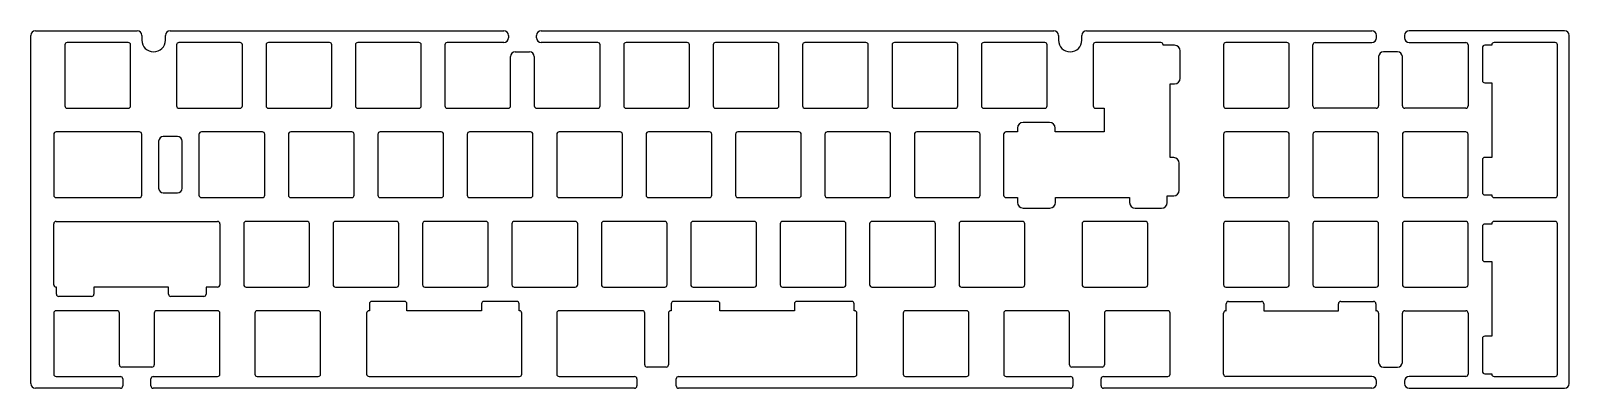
# Model space of a CAD drawing. Header units: millimetres. Extents: x -141 to 187, y -40 to 36.
import ezdxf

# ---------------------------------------------------------------- set-up
doc = ezdxf.new("R2010")
doc.units = ezdxf.units.MM
for name, color, linetype in [('Shape1000', 7, 'CONTINUOUS'), ('Shape1001', 7, 'CONTINUOUS'), ('Shape1002', 7, 'CONTINUOUS'), ('Shape1003', 7, 'CONTINUOUS'), ('Shape1004', 7, 'CONTINUOUS'), ('Shape1005', 7, 'CONTINUOUS'), ('Shape1006', 7, 'CONTINUOUS'), ('Shape1007', 7, 'CONTINUOUS'), ('Shape1008', 7, 'CONTINUOUS'), ('Shape1009', 7, 'CONTINUOUS'), ('Shape1010', 7, 'CONTINUOUS'), ('Shape1011', 7, 'CONTINUOUS'), ('Shape1012', 7, 'CONTINUOUS'), ('Shape1013', 7, 'CONTINUOUS'), ('Shape1014', 7, 'CONTINUOUS'), ('Shape1015', 7, 'CONTINUOUS'), ('Shape1016', 7, 'CONTINUOUS'), ('Shape1017', 7, 'CONTINUOUS'), ('Shape1018', 7, 'CONTINUOUS'), ('Shape1019', 7, 'CONTINUOUS'), ('Shape1020', 7, 'CONTINUOUS'), ('Shape1021', 7, 'CONTINUOUS'), ('Shape1022', 7, 'CONTINUOUS'), ('Shape1023', 7, 'CONTINUOUS'), ('Shape1024', 7, 'CONTINUOUS'), ('Shape1025', 7, 'CONTINUOUS'), ('Shape1026', 7, 'CONTINUOUS'), ('Shape1027', 7, 'CONTINUOUS'), ('Shape1028', 7, 'CONTINUOUS'), ('Shape1029', 7, 'CONTINUOUS'), ('Shape1030', 7, 'CONTINUOUS'), ('Shape1031', 7, 'CONTINUOUS'), ('Shape1032', 7, 'CONTINUOUS'), ('Shape1033', 7, 'CONTINUOUS'), ('Shape1034', 7, 'CONTINUOUS'), ('Shape1035', 7, 'CONTINUOUS'), ('Shape1036', 7, 'CONTINUOUS'), ('Shape1037', 7, 'CONTINUOUS'), ('Shape1038', 7, 'CONTINUOUS'), ('Shape1039', 7, 'CONTINUOUS'), ('Shape1040', 7, 'CONTINUOUS'), ('Shape1041', 7, 'CONTINUOUS'), ('Shape1042', 7, 'CONTINUOUS'), ('Shape1043', 7, 'CONTINUOUS'), ('Shape1044', 7, 'CONTINUOUS'), ('Shape1045', 7, 'CONTINUOUS'), ('Shape1046', 7, 'CONTINUOUS'), ('Shape1047', 7, 'CONTINUOUS'), ('Shape1048', 7, 'CONTINUOUS'), ('Shape1049', 7, 'CONTINUOUS'), ('Shape1050', 7, 'CONTINUOUS'), ('Shape1051', 7, 'CONTINUOUS'), ('Shape1052', 7, 'CONTINUOUS'), ('Shape1053', 7, 'CONTINUOUS'), ('Shape1054', 7, 'CONTINUOUS'), ('Shape1055', 7, 'CONTINUOUS'), ('Shape1056', 7, 'CONTINUOUS'), ('Shape1057', 7, 'CONTINUOUS'), ('Shape1058', 7, 'CONTINUOUS'), ('Shape1059', 7, 'CONTINUOUS'), ('Shape1060', 7, 'CONTINUOUS'), ('Shape1061', 7, 'CONTINUOUS'), ('Shape1062', 7, 'CONTINUOUS'), ('Shape1063', 7, 'CONTINUOUS'), ('Shape1064', 7, 'CONTINUOUS'), ('Shape1065', 7, 'CONTINUOUS'), ('Shape1066', 7, 'CONTINUOUS'), ('Shape1067', 7, 'CONTINUOUS'), ('Shape1068', 7, 'CONTINUOUS'), ('Shape1069', 7, 'CONTINUOUS'), ('Shape1070', 7, 'CONTINUOUS'), ('Shape1071', 7, 'CONTINUOUS'), ('Shape1072', 7, 'CONTINUOUS'), ('Shape1073', 7, 'CONTINUOUS'), ('Shape1074', 7, 'CONTINUOUS'), ('Shape1075', 7, 'CONTINUOUS'), ('Shape1076', 7, 'CONTINUOUS'), ('Shape1077', 7, 'CONTINUOUS'), ('Shape1078', 7, 'CONTINUOUS'), ('Shape1079', 7, 'CONTINUOUS'), ('Shape1080', 7, 'CONTINUOUS'), ('Shape1081', 7, 'CONTINUOUS'), ('Shape1082', 7, 'CONTINUOUS'), ('Shape1083', 7, 'CONTINUOUS'), ('Shape1084', 7, 'CONTINUOUS'), ('Shape1085', 7, 'CONTINUOUS'), ('Shape1086', 7, 'CONTINUOUS'), ('Shape1087', 7, 'CONTINUOUS'), ('Shape1088', 7, 'CONTINUOUS'), ('Shape1089', 7, 'CONTINUOUS'), ('Shape1090', 7, 'CONTINUOUS'), ('Shape1091', 7, 'CONTINUOUS'), ('Shape1092', 7, 'CONTINUOUS'), ('Shape1093', 7, 'CONTINUOUS'), ('Shape1094', 7, 'CONTINUOUS'), ('Shape1095', 7, 'CONTINUOUS'), ('Shape1096', 7, 'CONTINUOUS'), ('Shape1097', 7, 'CONTINUOUS'), ('Shape1098', 7, 'CONTINUOUS'), ('Shape1099', 7, 'CONTINUOUS'), ('Shape1100', 7, 'CONTINUOUS'), ('Shape1101', 7, 'CONTINUOUS'), ('Shape465', 7, 'CONTINUOUS'), ('Shape466', 7, 'CONTINUOUS'), ('Shape467', 7, 'CONTINUOUS'), ('Shape468', 7, 'CONTINUOUS'), ('Shape469', 7, 'CONTINUOUS'), ('Shape470', 7, 'CONTINUOUS'), ('Shape471', 7, 'CONTINUOUS'), ('Shape472', 7, 'CONTINUOUS'), ('Shape473', 7, 'CONTINUOUS'), ('Shape474', 7, 'CONTINUOUS'), ('Shape475', 7, 'CONTINUOUS'), ('Shape476', 7, 'CONTINUOUS'), ('Shape477', 7, 'CONTINUOUS'), ('Shape478', 7, 'CONTINUOUS'), ('Shape479', 7, 'CONTINUOUS'), ('Shape480', 7, 'CONTINUOUS'), ('Shape481', 7, 'CONTINUOUS'), ('Shape482', 7, 'CONTINUOUS'), ('Shape483', 7, 'CONTINUOUS'), ('Shape484', 7, 'CONTINUOUS'), ('Shape485', 7, 'CONTINUOUS'), ('Shape486', 7, 'CONTINUOUS'), ('Shape487', 7, 'CONTINUOUS'), ('Shape488', 7, 'CONTINUOUS'), ('Shape489', 7, 'CONTINUOUS'), ('Shape490', 7, 'CONTINUOUS'), ('Shape491', 7, 'CONTINUOUS'), ('Shape492', 7, 'CONTINUOUS'), ('Shape493', 7, 'CONTINUOUS'), ('Shape494', 7, 'CONTINUOUS'), ('Shape495', 7, 'CONTINUOUS'), ('Shape496', 7, 'CONTINUOUS'), ('Shape497', 7, 'CONTINUOUS'), ('Shape498', 7, 'CONTINUOUS'), ('Shape499', 7, 'CONTINUOUS'), ('Shape500', 7, 'CONTINUOUS'), ('Shape501', 7, 'CONTINUOUS'), ('Shape502', 7, 'CONTINUOUS'), ('Shape503', 7, 'CONTINUOUS'), ('Shape504', 7, 'CONTINUOUS'), ('Shape505', 7, 'CONTINUOUS'), ('Shape506', 7, 'CONTINUOUS'), ('Shape507', 7, 'CONTINUOUS'), ('Shape508', 7, 'CONTINUOUS'), ('Shape509', 7, 'CONTINUOUS'), ('Shape510', 7, 'CONTINUOUS'), ('Shape511', 7, 'CONTINUOUS'), ('Shape512', 7, 'CONTINUOUS'), ('Shape513', 7, 'CONTINUOUS'), ('Shape514', 7, 'CONTINUOUS'), ('Shape515', 7, 'CONTINUOUS'), ('Shape516', 7, 'CONTINUOUS'), ('Shape517', 7, 'CONTINUOUS'), ('Shape518', 7, 'CONTINUOUS'), ('Shape519', 7, 'CONTINUOUS'), ('Shape520', 7, 'CONTINUOUS'), ('Shape521', 7, 'CONTINUOUS'), ('Shape522', 7, 'CONTINUOUS'), ('Shape523', 7, 'CONTINUOUS'), ('Shape524', 7, 'CONTINUOUS'), ('Shape525', 7, 'CONTINUOUS'), ('Shape526', 7, 'CONTINUOUS'), ('Shape527', 7, 'CONTINUOUS'), ('Shape528', 7, 'CONTINUOUS'), ('Shape529', 7, 'CONTINUOUS'), ('Shape530', 7, 'CONTINUOUS'), ('Shape531', 7, 'CONTINUOUS'), ('Shape532', 7, 'CONTINUOUS'), ('Shape533', 7, 'CONTINUOUS'), ('Shape534', 7, 'CONTINUOUS'), ('Shape535', 7, 'CONTINUOUS'), ('Shape536', 7, 'CONTINUOUS'), ('Shape537', 7, 'CONTINUOUS'), ('Shape538', 7, 'CONTINUOUS'), ('Shape539', 7, 'CONTINUOUS'), ('Shape540', 7, 'CONTINUOUS'), ('Shape541', 7, 'CONTINUOUS'), ('Shape542', 7, 'CONTINUOUS'), ('Shape543', 7, 'CONTINUOUS'), ('Shape544', 7, 'CONTINUOUS'), ('Shape545', 7, 'CONTINUOUS'), ('Shape546', 7, 'CONTINUOUS'), ('Shape547', 7, 'CONTINUOUS'), ('Shape548', 7, 'CONTINUOUS'), ('Shape549', 7, 'CONTINUOUS'), ('Shape550', 7, 'CONTINUOUS'), ('Shape551', 7, 'CONTINUOUS'), ('Shape552', 7, 'CONTINUOUS'), ('Shape553', 7, 'CONTINUOUS'), ('Shape554', 7, 'CONTINUOUS'), ('Shape555', 7, 'CONTINUOUS'), ('Shape556', 7, 'CONTINUOUS'), ('Shape557', 7, 'CONTINUOUS'), ('Shape558', 7, 'CONTINUOUS'), ('Shape559', 7, 'CONTINUOUS'), ('Shape560', 7, 'CONTINUOUS'), ('Shape561', 7, 'CONTINUOUS'), ('Shape562', 7, 'CONTINUOUS'), ('Shape563', 7, 'CONTINUOUS'), ('Shape564', 7, 'CONTINUOUS'), ('Shape565', 7, 'CONTINUOUS'), ('Shape566', 7, 'CONTINUOUS'), ('Shape567', 7, 'CONTINUOUS'), ('Shape568', 7, 'CONTINUOUS'), ('Shape569', 7, 'CONTINUOUS'), ('Shape570', 7, 'CONTINUOUS'), ('Shape571', 7, 'CONTINUOUS'), ('Shape572', 7, 'CONTINUOUS'), ('Shape573', 7, 'CONTINUOUS'), ('Shape574', 7, 'CONTINUOUS'), ('Shape575', 7, 'CONTINUOUS'), ('Shape576', 7, 'CONTINUOUS'), ('Shape577', 7, 'CONTINUOUS'), ('Shape578', 7, 'CONTINUOUS'), ('Shape579', 7, 'CONTINUOUS'), ('Shape580', 7, 'CONTINUOUS'), ('Shape581', 7, 'CONTINUOUS'), ('Shape582', 7, 'CONTINUOUS'), ('Shape583', 7, 'CONTINUOUS'), ('Shape584', 7, 'CONTINUOUS'), ('Shape585', 7, 'CONTINUOUS'), ('Shape586', 7, 'CONTINUOUS'), ('Shape587', 7, 'CONTINUOUS'), ('Shape588', 7, 'CONTINUOUS'), ('Shape589', 7, 'CONTINUOUS'), ('Shape590', 7, 'CONTINUOUS'), ('Shape591', 7, 'CONTINUOUS'), ('Shape592', 7, 'CONTINUOUS'), ('Shape593', 7, 'CONTINUOUS'), ('Shape594', 7, 'CONTINUOUS'), ('Shape595', 7, 'CONTINUOUS'), ('Shape596', 7, 'CONTINUOUS'), ('Shape597', 7, 'CONTINUOUS'), ('Shape598', 7, 'CONTINUOUS'), ('Shape599', 7, 'CONTINUOUS'), ('Shape600', 7, 'CONTINUOUS'), ('Shape601', 7, 'CONTINUOUS'), ('Shape602', 7, 'CONTINUOUS'), ('Shape603', 7, 'CONTINUOUS'), ('Shape604', 7, 'CONTINUOUS'), ('Shape605', 7, 'CONTINUOUS'), ('Shape606', 7, 'CONTINUOUS'), ('Shape607', 7, 'CONTINUOUS'), ('Shape608', 7, 'CONTINUOUS'), ('Shape609', 7, 'CONTINUOUS'), ('Shape610', 7, 'CONTINUOUS'), ('Shape611', 7, 'CONTINUOUS'), ('Shape612', 7, 'CONTINUOUS'), ('Shape613', 7, 'CONTINUOUS'), ('Shape614', 7, 'CONTINUOUS'), ('Shape615', 7, 'CONTINUOUS'), ('Shape616', 7, 'CONTINUOUS'), ('Shape617', 7, 'CONTINUOUS'), ('Shape618', 7, 'CONTINUOUS'), ('Shape619', 7, 'CONTINUOUS'), ('Shape620', 7, 'CONTINUOUS'), ('Shape621', 7, 'CONTINUOUS'), ('Shape622', 7, 'CONTINUOUS'), ('Shape623', 7, 'CONTINUOUS'), ('Shape624', 7, 'CONTINUOUS'), ('Shape625', 7, 'CONTINUOUS'), ('Shape626', 7, 'CONTINUOUS'), ('Shape627', 7, 'CONTINUOUS'), ('Shape628', 7, 'CONTINUOUS'), ('Shape629', 7, 'CONTINUOUS'), ('Shape630', 7, 'CONTINUOUS'), ('Shape631', 7, 'CONTINUOUS'), ('Shape632', 7, 'CONTINUOUS'), ('Shape633', 7, 'CONTINUOUS'), ('Shape634', 7, 'CONTINUOUS'), ('Shape635', 7, 'CONTINUOUS'), ('Shape636', 7, 'CONTINUOUS'), ('Shape637', 7, 'CONTINUOUS'), ('Shape638', 7, 'CONTINUOUS'), ('Shape639', 7, 'CONTINUOUS'), ('Shape640', 7, 'CONTINUOUS'), ('Shape641', 7, 'CONTINUOUS'), ('Shape642', 7, 'CONTINUOUS'), ('Shape643', 7, 'CONTINUOUS'), ('Shape644', 7, 'CONTINUOUS'), ('Shape645', 7, 'CONTINUOUS'), ('Shape646', 7, 'CONTINUOUS'), ('Shape647', 7, 'CONTINUOUS'), ('Shape648', 7, 'CONTINUOUS'), ('Shape649', 7, 'CONTINUOUS'), ('Shape650', 7, 'CONTINUOUS'), ('Shape651', 7, 'CONTINUOUS'), ('Shape652', 7, 'CONTINUOUS'), ('Shape653', 7, 'CONTINUOUS'), ('Shape654', 7, 'CONTINUOUS'), ('Shape655', 7, 'CONTINUOUS'), ('Shape656', 7, 'CONTINUOUS'), ('Shape657', 7, 'CONTINUOUS'), ('Shape658', 7, 'CONTINUOUS'), ('Shape659', 7, 'CONTINUOUS'), ('Shape660', 7, 'CONTINUOUS'), ('Shape661', 7, 'CONTINUOUS'), ('Shape662', 7, 'CONTINUOUS'), ('Shape663', 7, 'CONTINUOUS'), ('Shape664', 7, 'CONTINUOUS'), ('Shape665', 7, 'CONTINUOUS'), ('Shape666', 7, 'CONTINUOUS'), ('Shape667', 7, 'CONTINUOUS'), ('Shape668', 7, 'CONTINUOUS'), ('Shape669', 7, 'CONTINUOUS'), ('Shape670', 7, 'CONTINUOUS'), ('Shape671', 7, 'CONTINUOUS'), ('Shape672', 7, 'CONTINUOUS'), ('Shape673', 7, 'CONTINUOUS'), ('Shape674', 7, 'CONTINUOUS'), ('Shape675', 7, 'CONTINUOUS'), ('Shape676', 7, 'CONTINUOUS'), ('Shape677', 7, 'CONTINUOUS'), ('Shape678', 7, 'CONTINUOUS'), ('Shape679', 7, 'CONTINUOUS'), ('Shape680', 7, 'CONTINUOUS'), ('Shape681', 7, 'CONTINUOUS'), ('Shape682', 7, 'CONTINUOUS'), ('Shape683', 7, 'CONTINUOUS'), ('Shape684', 7, 'CONTINUOUS'), ('Shape685', 7, 'CONTINUOUS'), ('Shape686', 7, 'CONTINUOUS'), ('Shape687', 7, 'CONTINUOUS'), ('Shape688', 7, 'CONTINUOUS'), ('Shape689', 7, 'CONTINUOUS'), ('Shape690', 7, 'CONTINUOUS'), ('Shape691', 7, 'CONTINUOUS'), ('Shape692', 7, 'CONTINUOUS'), ('Shape693', 7, 'CONTINUOUS'), ('Shape694', 7, 'CONTINUOUS'), ('Shape695', 7, 'CONTINUOUS'), ('Shape696', 7, 'CONTINUOUS'), ('Shape697', 7, 'CONTINUOUS'), ('Shape698', 7, 'CONTINUOUS'), ('Shape699', 7, 'CONTINUOUS'), ('Shape700', 7, 'CONTINUOUS'), ('Shape701', 7, 'CONTINUOUS'), ('Shape702', 7, 'CONTINUOUS'), ('Shape703', 7, 'CONTINUOUS'), ('Shape704', 7, 'CONTINUOUS'), ('Shape705', 7, 'CONTINUOUS'), ('Shape706', 7, 'CONTINUOUS'), ('Shape707', 7, 'CONTINUOUS'), ('Shape708', 7, 'CONTINUOUS'), ('Shape709', 7, 'CONTINUOUS'), ('Shape710', 7, 'CONTINUOUS'), ('Shape711', 7, 'CONTINUOUS'), ('Shape712', 7, 'CONTINUOUS'), ('Shape713', 7, 'CONTINUOUS'), ('Shape714', 7, 'CONTINUOUS'), ('Shape715', 7, 'CONTINUOUS'), ('Shape716', 7, 'CONTINUOUS'), ('Shape717', 7, 'CONTINUOUS'), ('Shape718', 7, 'CONTINUOUS'), ('Shape719', 7, 'CONTINUOUS'), ('Shape720', 7, 'CONTINUOUS'), ('Shape721', 7, 'CONTINUOUS'), ('Shape722', 7, 'CONTINUOUS'), ('Shape723', 7, 'CONTINUOUS'), ('Shape724', 7, 'CONTINUOUS'), ('Shape725', 7, 'CONTINUOUS'), ('Shape726', 7, 'CONTINUOUS'), ('Shape727', 7, 'CONTINUOUS'), ('Shape728', 7, 'CONTINUOUS'), ('Shape729', 7, 'CONTINUOUS'), ('Shape730', 7, 'CONTINUOUS'), ('Shape731', 7, 'CONTINUOUS'), ('Shape732', 7, 'CONTINUOUS'), ('Shape733', 7, 'CONTINUOUS'), ('Shape734', 7, 'CONTINUOUS'), ('Shape735', 7, 'CONTINUOUS'), ('Shape736', 7, 'CONTINUOUS'), ('Shape737', 7, 'CONTINUOUS'), ('Shape738', 7, 'CONTINUOUS'), ('Shape739', 7, 'CONTINUOUS'), ('Shape740', 7, 'CONTINUOUS'), ('Shape741', 7, 'CONTINUOUS'), ('Shape742', 7, 'CONTINUOUS'), ('Shape743', 7, 'CONTINUOUS'), ('Shape744', 7, 'CONTINUOUS'), ('Shape745', 7, 'CONTINUOUS'), ('Shape746', 7, 'CONTINUOUS'), ('Shape747', 7, 'CONTINUOUS'), ('Shape748', 7, 'CONTINUOUS'), ('Shape749', 7, 'CONTINUOUS'), ('Shape750', 7, 'CONTINUOUS'), ('Shape751', 7, 'CONTINUOUS'), ('Shape752', 7, 'CONTINUOUS'), ('Shape753', 7, 'CONTINUOUS'), ('Shape754', 7, 'CONTINUOUS'), ('Shape755', 7, 'CONTINUOUS'), ('Shape756', 7, 'CONTINUOUS'), ('Shape757', 7, 'CONTINUOUS'), ('Shape758', 7, 'CONTINUOUS'), ('Shape759', 7, 'CONTINUOUS'), ('Shape760', 7, 'CONTINUOUS'), ('Shape761', 7, 'CONTINUOUS'), ('Shape762', 7, 'CONTINUOUS'), ('Shape763', 7, 'CONTINUOUS'), ('Shape764', 7, 'CONTINUOUS'), ('Shape765', 7, 'CONTINUOUS'), ('Shape766', 7, 'CONTINUOUS'), ('Shape767', 7, 'CONTINUOUS'), ('Shape768', 7, 'CONTINUOUS'), ('Shape769', 7, 'CONTINUOUS'), ('Shape770', 7, 'CONTINUOUS'), ('Shape771', 7, 'CONTINUOUS'), ('Shape772', 7, 'CONTINUOUS'), ('Shape773', 7, 'CONTINUOUS'), ('Shape774', 7, 'CONTINUOUS'), ('Shape775', 7, 'CONTINUOUS'), ('Shape776', 7, 'CONTINUOUS'), ('Shape777', 7, 'CONTINUOUS'), ('Shape778', 7, 'CONTINUOUS'), ('Shape779', 7, 'CONTINUOUS'), ('Shape780', 7, 'CONTINUOUS'), ('Shape781', 7, 'CONTINUOUS'), ('Shape782', 7, 'CONTINUOUS'), ('Shape783', 7, 'CONTINUOUS'), ('Shape784', 7, 'CONTINUOUS'), ('Shape785', 7, 'CONTINUOUS'), ('Shape786', 7, 'CONTINUOUS'), ('Shape787', 7, 'CONTINUOUS'), ('Shape788', 7, 'CONTINUOUS'), ('Shape789', 7, 'CONTINUOUS'), ('Shape790', 7, 'CONTINUOUS'), ('Shape791', 7, 'CONTINUOUS'), ('Shape792', 7, 'CONTINUOUS'), ('Shape793', 7, 'CONTINUOUS'), ('Shape794', 7, 'CONTINUOUS'), ('Shape795', 7, 'CONTINUOUS'), ('Shape796', 7, 'CONTINUOUS'), ('Shape797', 7, 'CONTINUOUS'), ('Shape798', 7, 'CONTINUOUS'), ('Shape799', 7, 'CONTINUOUS'), ('Shape800', 7, 'CONTINUOUS'), ('Shape801', 7, 'CONTINUOUS'), ('Shape802', 7, 'CONTINUOUS'), ('Shape803', 7, 'CONTINUOUS'), ('Shape804', 7, 'CONTINUOUS'), ('Shape805', 7, 'CONTINUOUS'), ('Shape806', 7, 'CONTINUOUS'), ('Shape807', 7, 'CONTINUOUS'), ('Shape808', 7, 'CONTINUOUS'), ('Shape809', 7, 'CONTINUOUS'), ('Shape810', 7, 'CONTINUOUS'), ('Shape811', 7, 'CONTINUOUS'), ('Shape812', 7, 'CONTINUOUS'), ('Shape813', 7, 'CONTINUOUS'), ('Shape814', 7, 'CONTINUOUS'), ('Shape815', 7, 'CONTINUOUS'), ('Shape816', 7, 'CONTINUOUS'), ('Shape817', 7, 'CONTINUOUS'), ('Shape818', 7, 'CONTINUOUS'), ('Shape819', 7, 'CONTINUOUS'), ('Shape820', 7, 'CONTINUOUS'), ('Shape821', 7, 'CONTINUOUS'), ('Shape822', 7, 'CONTINUOUS'), ('Shape823', 7, 'CONTINUOUS'), ('Shape824', 7, 'CONTINUOUS'), ('Shape825', 7, 'CONTINUOUS'), ('Shape826', 7, 'CONTINUOUS'), ('Shape827', 7, 'CONTINUOUS'), ('Shape828', 7, 'CONTINUOUS'), ('Shape829', 7, 'CONTINUOUS'), ('Shape830', 7, 'CONTINUOUS'), ('Shape831', 7, 'CONTINUOUS'), ('Shape832', 7, 'CONTINUOUS'), ('Shape833', 7, 'CONTINUOUS'), ('Shape834', 7, 'CONTINUOUS'), ('Shape835', 7, 'CONTINUOUS'), ('Shape836', 7, 'CONTINUOUS'), ('Shape837', 7, 'CONTINUOUS'), ('Shape838', 7, 'CONTINUOUS'), ('Shape839', 7, 'CONTINUOUS'), ('Shape840', 7, 'CONTINUOUS'), ('Shape841', 7, 'CONTINUOUS'), ('Shape842', 7, 'CONTINUOUS'), ('Shape843', 7, 'CONTINUOUS'), ('Shape844', 7, 'CONTINUOUS'), ('Shape845', 7, 'CONTINUOUS'), ('Shape846', 7, 'CONTINUOUS'), ('Shape847', 7, 'CONTINUOUS'), ('Shape848', 7, 'CONTINUOUS'), ('Shape849', 7, 'CONTINUOUS'), ('Shape850', 7, 'CONTINUOUS'), ('Shape851', 7, 'CONTINUOUS'), ('Shape852', 7, 'CONTINUOUS'), ('Shape853', 7, 'CONTINUOUS'), ('Shape854', 7, 'CONTINUOUS'), ('Shape855', 7, 'CONTINUOUS'), ('Shape856', 7, 'CONTINUOUS'), ('Shape857', 7, 'CONTINUOUS'), ('Shape858', 7, 'CONTINUOUS'), ('Shape859', 7, 'CONTINUOUS'), ('Shape860', 7, 'CONTINUOUS'), ('Shape861', 7, 'CONTINUOUS'), ('Shape862', 7, 'CONTINUOUS'), ('Shape863', 7, 'CONTINUOUS'), ('Shape864', 7, 'CONTINUOUS'), ('Shape865', 7, 'CONTINUOUS'), ('Shape866', 7, 'CONTINUOUS'), ('Shape867', 7, 'CONTINUOUS'), ('Shape868', 7, 'CONTINUOUS'), ('Shape869', 7, 'CONTINUOUS'), ('Shape870', 7, 'CONTINUOUS'), ('Shape871', 7, 'CONTINUOUS'), ('Shape872', 7, 'CONTINUOUS'), ('Shape873', 7, 'CONTINUOUS'), ('Shape874', 7, 'CONTINUOUS'), ('Shape875', 7, 'CONTINUOUS'), ('Shape876', 7, 'CONTINUOUS'), ('Shape877', 7, 'CONTINUOUS'), ('Shape878', 7, 'CONTINUOUS'), ('Shape879', 7, 'CONTINUOUS'), ('Shape880', 7, 'CONTINUOUS'), ('Shape881', 7, 'CONTINUOUS'), ('Shape882', 7, 'CONTINUOUS'), ('Shape883', 7, 'CONTINUOUS'), ('Shape884', 7, 'CONTINUOUS'), ('Shape885', 7, 'CONTINUOUS'), ('Shape886', 7, 'CONTINUOUS'), ('Shape887', 7, 'CONTINUOUS'), ('Shape888', 7, 'CONTINUOUS'), ('Shape889', 7, 'CONTINUOUS'), ('Shape890', 7, 'CONTINUOUS'), ('Shape891', 7, 'CONTINUOUS'), ('Shape892', 7, 'CONTINUOUS'), ('Shape893', 7, 'CONTINUOUS'), ('Shape894', 7, 'CONTINUOUS'), ('Shape895', 7, 'CONTINUOUS'), ('Shape896', 7, 'CONTINUOUS'), ('Shape897', 7, 'CONTINUOUS'), ('Shape898', 7, 'CONTINUOUS'), ('Shape899', 7, 'CONTINUOUS'), ('Shape900', 7, 'CONTINUOUS'), ('Shape901', 7, 'CONTINUOUS'), ('Shape902', 7, 'CONTINUOUS'), ('Shape903', 7, 'CONTINUOUS'), ('Shape904', 7, 'CONTINUOUS'), ('Shape905', 7, 'CONTINUOUS'), ('Shape906', 7, 'CONTINUOUS'), ('Shape907', 7, 'CONTINUOUS'), ('Shape908', 7, 'CONTINUOUS'), ('Shape909', 7, 'CONTINUOUS'), ('Shape910', 7, 'CONTINUOUS'), ('Shape911', 7, 'CONTINUOUS'), ('Shape912', 7, 'CONTINUOUS'), ('Shape913', 7, 'CONTINUOUS'), ('Shape914', 7, 'CONTINUOUS'), ('Shape915', 7, 'CONTINUOUS'), ('Shape916', 7, 'CONTINUOUS'), ('Shape917', 7, 'CONTINUOUS'), ('Shape918', 7, 'CONTINUOUS'), ('Shape919', 7, 'CONTINUOUS'), ('Shape920', 7, 'CONTINUOUS'), ('Shape921', 7, 'CONTINUOUS'), ('Shape922', 7, 'CONTINUOUS'), ('Shape923', 7, 'CONTINUOUS'), ('Shape924', 7, 'CONTINUOUS'), ('Shape925', 7, 'CONTINUOUS'), ('Shape926', 7, 'CONTINUOUS'), ('Shape927', 7, 'CONTINUOUS'), ('Shape928', 7, 'CONTINUOUS'), ('Shape929', 7, 'CONTINUOUS'), ('Shape930', 7, 'CONTINUOUS'), ('Shape931', 7, 'CONTINUOUS'), ('Shape932', 7, 'CONTINUOUS'), ('Shape933', 7, 'CONTINUOUS'), ('Shape934', 7, 'CONTINUOUS'), ('Shape935', 7, 'CONTINUOUS'), ('Shape936', 7, 'CONTINUOUS'), ('Shape937', 7, 'CONTINUOUS'), ('Shape938', 7, 'CONTINUOUS'), ('Shape939', 7, 'CONTINUOUS'), ('Shape940', 7, 'CONTINUOUS'), ('Shape941', 7, 'CONTINUOUS'), ('Shape942', 7, 'CONTINUOUS'), ('Shape943', 7, 'CONTINUOUS'), ('Shape944', 7, 'CONTINUOUS'), ('Shape945', 7, 'CONTINUOUS'), ('Shape946', 7, 'CONTINUOUS'), ('Shape947', 7, 'CONTINUOUS'), ('Shape948', 7, 'CONTINUOUS'), ('Shape949', 7, 'CONTINUOUS'), ('Shape950', 7, 'CONTINUOUS'), ('Shape951', 7, 'CONTINUOUS'), ('Shape952', 7, 'CONTINUOUS'), ('Shape953', 7, 'CONTINUOUS'), ('Shape954', 7, 'CONTINUOUS'), ('Shape955', 7, 'CONTINUOUS'), ('Shape956', 7, 'CONTINUOUS'), ('Shape957', 7, 'CONTINUOUS'), ('Shape958', 7, 'CONTINUOUS'), ('Shape959', 7, 'CONTINUOUS'), ('Shape960', 7, 'CONTINUOUS'), ('Shape961', 7, 'CONTINUOUS'), ('Shape962', 7, 'CONTINUOUS'), ('Shape963', 7, 'CONTINUOUS'), ('Shape964', 7, 'CONTINUOUS'), ('Shape965', 7, 'CONTINUOUS'), ('Shape966', 7, 'CONTINUOUS'), ('Shape967', 7, 'CONTINUOUS'), ('Shape968', 7, 'CONTINUOUS'), ('Shape969', 7, 'CONTINUOUS'), ('Shape970', 7, 'CONTINUOUS'), ('Shape971', 7, 'CONTINUOUS'), ('Shape972', 7, 'CONTINUOUS'), ('Shape973', 7, 'CONTINUOUS'), ('Shape974', 7, 'CONTINUOUS'), ('Shape975', 7, 'CONTINUOUS'), ('Shape976', 7, 'CONTINUOUS'), ('Shape977', 7, 'CONTINUOUS'), ('Shape978', 7, 'CONTINUOUS'), ('Shape979', 7, 'CONTINUOUS'), ('Shape980', 7, 'CONTINUOUS'), ('Shape981', 7, 'CONTINUOUS'), ('Shape982', 7, 'CONTINUOUS'), ('Shape983', 7, 'CONTINUOUS'), ('Shape984', 7, 'CONTINUOUS'), ('Shape985', 7, 'CONTINUOUS'), ('Shape986', 7, 'CONTINUOUS'), ('Shape987', 7, 'CONTINUOUS'), ('Shape988', 7, 'CONTINUOUS'), ('Shape989', 7, 'CONTINUOUS'), ('Shape990', 7, 'CONTINUOUS'), ('Shape991', 7, 'CONTINUOUS'), ('Shape992', 7, 'CONTINUOUS'), ('Shape993', 7, 'CONTINUOUS'), ('Shape994', 7, 'CONTINUOUS'), ('Shape995', 7, 'CONTINUOUS'), ('Shape996', 7, 'CONTINUOUS'), ('Shape997', 7, 'CONTINUOUS'), ('Shape998', 7, 'CONTINUOUS'), ('Shape999', 7, 'CONTINUOUS')]:
    doc.layers.add(name, color=color, linetype=linetype)

msp = doc.modelspace()

# ---------------------------------------------------------------- linework, layer by layer
at = {"layer": 'Shape1000'}
msp.add_line((66.9815, -37.527), (80.6972, -37.527), dxfattribs=at)
at = {"layer": 'Shape1001'}
msp.add_arc((80.6972, -38.027), 0.5, 0, 90, dxfattribs=at)
at = {"layer": 'Shape1002'}
msp.add_line((81.1972, -38.027), (81.1972, -39.527), dxfattribs=at)
at = {"layer": 'Shape1003'}
msp.add_arc((80.6972, -39.527), 0.5, -90, 0, dxfattribs=at)
at = {"layer": 'Shape1004'}
msp.add_line((80.6972, -40.027), (-2.79034, -40.027), dxfattribs=at)
at = {"layer": 'Shape1005'}
msp.add_arc((-2.79034, -39.527), 0.5, 180, -90, dxfattribs=at)
at = {"layer": 'Shape1006'}
msp.add_line((-3.29034, -39.527), (-3.29034, -38.027), dxfattribs=at)
at = {"layer": 'Shape1007'}
msp.add_arc((-2.79034, -38.027), 0.5, 90, 180, dxfattribs=at)
at = {"layer": 'Shape1008'}
msp.add_line((-2.79034, -37.527), (34.6983, -37.527), dxfattribs=at)
at = {"layer": 'Shape1009'}
msp.add_arc((34.6983, -37.027), 0.5, -90, 0, dxfattribs=at)
at = {"layer": 'Shape1010'}
msp.add_line((35.1983, -37.027), (35.1983, -24.027), dxfattribs=at)
at = {"layer": 'Shape1011'}
msp.add_arc((34.6983, -24.027), 0.5, 0, 90, dxfattribs=at)
at = {"layer": 'Shape1012'}
msp.add_line((34.6983, -23.527), (34.6113, -23.527), dxfattribs=at)
at = {"layer": 'Shape1013'}
msp.add_line((34.6113, -23.527), (34.6113, -22.027), dxfattribs=at)
at = {"layer": 'Shape1014'}
msp.add_arc((34.1113, -22.027), 0.5, 0, 90, dxfattribs=at)
at = {"layer": 'Shape1015'}
msp.add_line((34.1113, -21.527), (22.3883, -21.527), dxfattribs=at)
at = {"layer": 'Shape1016'}
msp.add_arc((22.3883, -22.027), 0.5, 90, 180, dxfattribs=at)
at = {"layer": 'Shape1017'}
msp.add_line((21.8883, -22.027), (21.8883, -23.527), dxfattribs=at)
at = {"layer": 'Shape1018'}
msp.add_line((21.8883, -23.527), (6.01229, -23.527), dxfattribs=at)
at = {"layer": 'Shape1019'}
msp.add_line((6.01229, -23.527), (6.01229, -22.027), dxfattribs=at)
at = {"layer": 'Shape1020'}
msp.add_arc((5.51229, -22.027), 0.5, 0, 90, dxfattribs=at)
at = {"layer": 'Shape1021'}
msp.add_line((5.51229, -21.527), (-3.86896, -21.527), dxfattribs=at)
at = {"layer": 'Shape1022'}
msp.add_arc((-3.86896, -22.027), 0.5, 90, 180, dxfattribs=at)
at = {"layer": 'Shape1023'}
msp.add_line((-4.36896, -22.027), (-4.36896, -23.527), dxfattribs=at)
at = {"layer": 'Shape1024'}
msp.add_line((-4.36896, -23.527), (-4.45596, -23.527), dxfattribs=at)
at = {"layer": 'Shape1025'}
msp.add_arc((-4.45596, -24.027), 0.5, 90, 180, dxfattribs=at)
at = {"layer": 'Shape1026'}
msp.add_line((-4.95596, -24.027), (-4.95596, -35.027), dxfattribs=at)
at = {"layer": 'Shape1027'}
msp.add_arc((-5.45596, -35.027), 0.5, -90, 0, dxfattribs=at)
at = {"layer": 'Shape1028'}
msp.add_line((-5.45596, -35.527), (-9.50596, -35.527), dxfattribs=at)
at = {"layer": 'Shape1029'}
msp.add_arc((-9.50596, -35.027), 0.5, 180, -90, dxfattribs=at)
at = {"layer": 'Shape1030'}
msp.add_line((-10.006, -35.027), (-10.006, -24.027), dxfattribs=at)
at = {"layer": 'Shape1031'}
msp.add_arc((-10.506, -24.027), 0.5, 0, 90, dxfattribs=at)
at = {"layer": 'Shape1032'}
msp.add_line((-10.506, -23.527), (-28.2685, -23.527), dxfattribs=at)
at = {"layer": 'Shape1033'}
msp.add_arc((-28.2685, -24.027), 0.5, 90, 180, dxfattribs=at)
at = {"layer": 'Shape1034'}
msp.add_line((-28.7685, -24.027), (-28.7685, -37.027), dxfattribs=at)
at = {"layer": 'Shape1035'}
msp.add_arc((-28.2685, -37.027), 0.5, 180, -90, dxfattribs=at)
at = {"layer": 'Shape1036'}
msp.add_line((-28.2685, -37.527), (-12.1716, -37.527), dxfattribs=at)
at = {"layer": 'Shape1037'}
msp.add_arc((-12.1716, -38.027), 0.5, 0, 90, dxfattribs=at)
at = {"layer": 'Shape1038'}
msp.add_line((-11.6716, -38.027), (-11.6716, -39.527), dxfattribs=at)
at = {"layer": 'Shape1039'}
msp.add_arc((-12.1716, -39.527), 0.5, -90, 0, dxfattribs=at)
at = {"layer": 'Shape1040'}
msp.add_line((-12.1716, -40.027), (-114.709, -40.027), dxfattribs=at)
at = {"layer": 'Shape1041'}
msp.add_arc((-114.709, -39.527), 0.5, 180, -90, dxfattribs=at)
at = {"layer": 'Shape1042'}
msp.add_line((-115.209, -39.527), (-115.209, -38.027), dxfattribs=at)
at = {"layer": 'Shape1043'}
msp.add_arc((-114.709, -38.027), 0.5, 90, 180, dxfattribs=at)
at = {"layer": 'Shape1044'}
msp.add_line((-114.709, -37.527), (-100.993, -37.527), dxfattribs=at)
at = {"layer": 'Shape1045'}
msp.add_arc((-100.993, -37.027), 0.5, -90, 0, dxfattribs=at)
at = {"layer": 'Shape1046'}
msp.add_line((-100.493, -37.027), (-100.493, -24.027), dxfattribs=at)
at = {"layer": 'Shape1047'}
msp.add_arc((-100.993, -24.027), 0.5, 0, 90, dxfattribs=at)
at = {"layer": 'Shape1048'}
msp.add_line((-100.993, -23.527), (-113.993, -23.527), dxfattribs=at)
at = {"layer": 'Shape1049'}
msp.add_arc((-113.993, -24.027), 0.5, 90, 180, dxfattribs=at)
at = {"layer": 'Shape1050'}
msp.add_line((-114.493, -24.027), (-114.493, -35.027), dxfattribs=at)
at = {"layer": 'Shape1051'}
msp.add_arc((-114.993, -35.027), 0.5, -90, 0, dxfattribs=at)
at = {"layer": 'Shape1052'}
msp.add_line((-114.993, -35.527), (-121.425, -35.527), dxfattribs=at)
at = {"layer": 'Shape1053'}
msp.add_arc((-121.425, -35.027), 0.5, 180, -90, dxfattribs=at)
at = {"layer": 'Shape1054'}
msp.add_line((-121.925, -35.027), (-121.925, -24.027), dxfattribs=at)
at = {"layer": 'Shape1055'}
msp.add_arc((-122.425, -24.027), 0.5, 0, 90, dxfattribs=at)
at = {"layer": 'Shape1056'}
msp.add_line((-122.425, -23.527), (-135.425, -23.527), dxfattribs=at)
at = {"layer": 'Shape1057'}
msp.add_arc((-135.425, -24.027), 0.5, 90, 180, dxfattribs=at)
at = {"layer": 'Shape1058'}
msp.add_line((-135.925, -24.027), (-135.925, -37.027), dxfattribs=at)
at = {"layer": 'Shape1059'}
msp.add_arc((-135.425, -37.027), 0.5, 180, -90, dxfattribs=at)
at = {"layer": 'Shape1060'}
msp.add_line((-135.425, -37.527), (-121.709, -37.527), dxfattribs=at)
at = {"layer": 'Shape1061'}
msp.add_arc((-121.709, -38.027), 0.5, 0, 90, dxfattribs=at)
at = {"layer": 'Shape1062'}
msp.add_line((-121.209, -38.027), (-121.209, -39.527), dxfattribs=at)
at = {"layer": 'Shape1063'}
msp.add_arc((-121.709, -39.527), 0.5, -90, 0, dxfattribs=at)
at = {"layer": 'Shape1064'}
msp.add_line((-121.709, -40.027), (-139.806, -40.027), dxfattribs=at)
at = {"layer": 'Shape1065'}
msp.add_arc((-139.806, -39.027), 1, 180, -90, dxfattribs=at)
at = {"layer": 'Shape1066'}
msp.add_line((-140.806, -39.027), (-140.806, 35.123), dxfattribs=at)
at = {"layer": 'Shape1067'}
msp.add_arc((-139.806, 35.123), 1, 90, 180, dxfattribs=at)
at = {"layer": 'Shape1068'}
msp.add_line((-139.806, 36.123), (-118.137, 36.123), dxfattribs=at)
at = {"layer": 'Shape1069'}
msp.add_arc((-118.137, 35.123), 1, 0, 90, dxfattribs=at)
at = {"layer": 'Shape1070'}
msp.add_line((-117.137, 35.123), (-117.137, 34.123), dxfattribs=at)
at = {"layer": 'Shape1071'}
msp.add_arc((-114.637, 34.123), 2.5, -180, -0.0000088, dxfattribs=at)
at = {"layer": 'Shape1072'}
msp.add_line((-112.137, 34.123), (-112.137, 35.123), dxfattribs=at)
at = {"layer": 'Shape1073'}
msp.add_arc((-111.137, 35.123), 1, 90, 180, dxfattribs=at)
at = {"layer": 'Shape1074'}
msp.add_line((-111.137, 36.123), (-40.056, 36.123), dxfattribs=at)
at = {"layer": 'Shape1075'}
msp.add_arc((-40.056, 35.123), 1, 0, 90, dxfattribs=at)
at = {"layer": 'Shape1076'}
msp.add_line((-39.056, 35.123), (-39.056, 34.623), dxfattribs=at)
at = {"layer": 'Shape1077'}
msp.add_arc((-40.056, 34.623), 1, -90, 0, dxfattribs=at)
at = {"layer": 'Shape1078'}
msp.add_line((-40.056, 33.623), (-52.081, 33.623), dxfattribs=at)
at = {"layer": 'Shape1079'}
msp.add_arc((-52.081, 33.123), 0.5, 90, 180, dxfattribs=at)
at = {"layer": 'Shape1080'}
msp.add_line((-52.581, 33.123), (-52.581, 20.123), dxfattribs=at)
at = {"layer": 'Shape1081'}
msp.add_arc((-52.081, 20.123), 0.5, 180, -90, dxfattribs=at)
at = {"layer": 'Shape1082'}
msp.add_line((-52.081, 19.623), (-39.081, 19.623), dxfattribs=at)
at = {"layer": 'Shape1083'}
msp.add_arc((-39.081, 20.123), 0.5, -90, 0, dxfattribs=at)
at = {"layer": 'Shape1084'}
msp.add_line((-38.581, 20.123), (-38.581, 30.623), dxfattribs=at)
at = {"layer": 'Shape1085'}
msp.add_arc((-37.581, 30.623), 1, 90, 180, dxfattribs=at)
at = {"layer": 'Shape1086'}
msp.add_line((-37.581, 31.623), (-34.531, 31.623), dxfattribs=at)
at = {"layer": 'Shape1087'}
msp.add_arc((-34.531, 30.623), 1, 0, 90, dxfattribs=at)
at = {"layer": 'Shape1088'}
msp.add_line((-33.531, 30.623), (-33.531, 20.123), dxfattribs=at)
at = {"layer": 'Shape1089'}
msp.add_arc((-33.031, 20.123), 0.5, 180, -90, dxfattribs=at)
at = {"layer": 'Shape1090'}
msp.add_line((-33.031, 19.623), (-20.031, 19.623), dxfattribs=at)
at = {"layer": 'Shape1091'}
msp.add_arc((-20.031, 20.123), 0.5, -90, 0, dxfattribs=at)
at = {"layer": 'Shape1092'}
msp.add_line((-19.531, 20.123), (-19.531, 33.123), dxfattribs=at)
at = {"layer": 'Shape1093'}
msp.add_arc((-20.031, 33.123), 0.5, 0, 90, dxfattribs=at)
at = {"layer": 'Shape1094'}
msp.add_line((-20.031, 33.623), (-32.056, 33.623), dxfattribs=at)
at = {"layer": 'Shape1095'}
msp.add_arc((-32.056, 34.623), 1, 180, -90, dxfattribs=at)
at = {"layer": 'Shape1096'}
msp.add_line((-33.056, 34.623), (-33.056, 35.123), dxfattribs=at)
at = {"layer": 'Shape1097'}
msp.add_arc((-32.056, 35.123), 1, 90, 180, dxfattribs=at)
at = {"layer": 'Shape1098'}
msp.add_line((-32.056, 36.123), (77.1253, 36.123), dxfattribs=at)
at = {"layer": 'Shape1099'}
msp.add_arc((77.1253, 35.123), 1, 0, 90, dxfattribs=at)
at = {"layer": 'Shape1100'}
msp.add_line((78.1253, 35.123), (78.1253, 34.123), dxfattribs=at)
at = {"layer": 'Shape1101'}
msp.add_arc((80.6253, 34.123), 2.5, 180, -0.0000088, dxfattribs=at)
at = {"layer": 'Shape465'}
msp.add_line((-133.043, 19.623), (-120.043, 19.623), dxfattribs=at)
at = {"layer": 'Shape466'}
msp.add_arc((-120.043, 20.123), 0.5, -90, 0, dxfattribs=at)
at = {"layer": 'Shape467'}
msp.add_line((-119.543, 20.123), (-119.543, 33.123), dxfattribs=at)
at = {"layer": 'Shape468'}
msp.add_arc((-120.043, 33.123), 0.5, 0, 90, dxfattribs=at)
at = {"layer": 'Shape469'}
msp.add_line((-120.043, 33.623), (-133.043, 33.623), dxfattribs=at)
at = {"layer": 'Shape470'}
msp.add_arc((-133.043, 33.123), 0.5, 90, 180, dxfattribs=at)
at = {"layer": 'Shape471'}
msp.add_line((-133.543, 33.123), (-133.543, 20.123), dxfattribs=at)
at = {"layer": 'Shape472'}
msp.add_arc((-133.043, 20.123), 0.5, 180, -90, dxfattribs=at)
at = {"layer": 'Shape473'}
msp.add_line((151.894, -18.477), (164.894, -18.477), dxfattribs=at)
at = {"layer": 'Shape474'}
msp.add_arc((164.894, -17.977), 0.5, -90, 0, dxfattribs=at)
at = {"layer": 'Shape475'}
msp.add_line((165.394, -17.977), (165.394, -4.97705), dxfattribs=at)
at = {"layer": 'Shape476'}
msp.add_arc((164.894, -4.97705), 0.5, 0, 90, dxfattribs=at)
at = {"layer": 'Shape477'}
msp.add_line((164.894, -4.47705), (151.894, -4.47705), dxfattribs=at)
at = {"layer": 'Shape478'}
msp.add_arc((151.894, -4.97705), 0.5, 90, 180, dxfattribs=at)
at = {"layer": 'Shape479'}
msp.add_line((151.394, -4.97705), (151.394, -17.977), dxfattribs=at)
at = {"layer": 'Shape480'}
msp.add_arc((151.894, -17.977), 0.5, 180, -90, dxfattribs=at)
at = {"layer": 'Shape481'}
msp.add_line((132.844, -18.477), (145.844, -18.477), dxfattribs=at)
at = {"layer": 'Shape482'}
msp.add_arc((145.844, -17.977), 0.5, -90, 0, dxfattribs=at)
at = {"layer": 'Shape483'}
msp.add_line((146.344, -17.977), (146.344, -4.97705), dxfattribs=at)
at = {"layer": 'Shape484'}
msp.add_arc((145.844, -4.97705), 0.5, 0, 90, dxfattribs=at)
at = {"layer": 'Shape485'}
msp.add_line((145.844, -4.47705), (132.844, -4.47705), dxfattribs=at)
at = {"layer": 'Shape486'}
msp.add_arc((132.844, -4.97705), 0.5, 90, 180, dxfattribs=at)
at = {"layer": 'Shape487'}
msp.add_line((132.344, -4.97705), (132.344, -17.977), dxfattribs=at)
at = {"layer": 'Shape488'}
msp.add_arc((132.844, -17.977), 0.5, 180, -90, dxfattribs=at)
at = {"layer": 'Shape489'}
msp.add_line((113.794, -18.477), (126.794, -18.477), dxfattribs=at)
at = {"layer": 'Shape490'}
msp.add_arc((126.794, -17.977), 0.5, -90, 0, dxfattribs=at)
at = {"layer": 'Shape491'}
msp.add_line((127.294, -17.977), (127.294, -4.97705), dxfattribs=at)
at = {"layer": 'Shape492'}
msp.add_arc((126.794, -4.97705), 0.5, 0, 90, dxfattribs=at)
at = {"layer": 'Shape493'}
msp.add_line((126.794, -4.47705), (113.794, -4.47705), dxfattribs=at)
at = {"layer": 'Shape494'}
msp.add_arc((113.794, -4.97705), 0.5, 90, 180, dxfattribs=at)
at = {"layer": 'Shape495'}
msp.add_line((113.294, -4.97705), (113.294, -17.977), dxfattribs=at)
at = {"layer": 'Shape496'}
msp.add_arc((113.794, -17.977), 0.5, 180, -90, dxfattribs=at)
at = {"layer": 'Shape497'}
msp.add_line((151.894, 0.572953), (164.894, 0.572953), dxfattribs=at)
at = {"layer": 'Shape498'}
msp.add_arc((164.894, 1.07295), 0.5, -90, 0, dxfattribs=at)
at = {"layer": 'Shape499'}
msp.add_line((165.394, 1.07295), (165.394, 14.073), dxfattribs=at)
at = {"layer": 'Shape500'}
msp.add_arc((164.894, 14.073), 0.5, 0, 90, dxfattribs=at)
at = {"layer": 'Shape501'}
msp.add_line((164.894, 14.573), (151.894, 14.573), dxfattribs=at)
at = {"layer": 'Shape502'}
msp.add_arc((151.894, 14.073), 0.5, 90, 180, dxfattribs=at)
at = {"layer": 'Shape503'}
msp.add_line((151.394, 14.073), (151.394, 1.07295), dxfattribs=at)
at = {"layer": 'Shape504'}
msp.add_arc((151.894, 1.07295), 0.5, 180, -90, dxfattribs=at)
at = {"layer": 'Shape505'}
msp.add_line((132.844, 0.572953), (145.844, 0.572953), dxfattribs=at)
at = {"layer": 'Shape506'}
msp.add_arc((145.844, 1.07295), 0.5, -90, 0, dxfattribs=at)
at = {"layer": 'Shape507'}
msp.add_line((146.344, 1.07295), (146.344, 14.073), dxfattribs=at)
at = {"layer": 'Shape508'}
msp.add_arc((145.844, 14.073), 0.5, 0, 90, dxfattribs=at)
at = {"layer": 'Shape509'}
msp.add_line((145.844, 14.573), (132.844, 14.573), dxfattribs=at)
at = {"layer": 'Shape510'}
msp.add_arc((132.844, 14.073), 0.5, 90, 180, dxfattribs=at)
at = {"layer": 'Shape511'}
msp.add_line((132.344, 14.073), (132.344, 1.07295), dxfattribs=at)
at = {"layer": 'Shape512'}
msp.add_arc((132.844, 1.07295), 0.5, 180, -90, dxfattribs=at)
at = {"layer": 'Shape513'}
msp.add_line((113.794, 0.572953), (126.794, 0.572953), dxfattribs=at)
at = {"layer": 'Shape514'}
msp.add_arc((126.794, 1.07295), 0.5, -90, 0, dxfattribs=at)
at = {"layer": 'Shape515'}
msp.add_line((127.294, 1.07295), (127.294, 14.073), dxfattribs=at)
at = {"layer": 'Shape516'}
msp.add_arc((126.794, 14.073), 0.5, 0, 90, dxfattribs=at)
at = {"layer": 'Shape517'}
msp.add_line((126.794, 14.573), (113.794, 14.573), dxfattribs=at)
at = {"layer": 'Shape518'}
msp.add_arc((113.794, 14.073), 0.5, 90, 180, dxfattribs=at)
at = {"layer": 'Shape519'}
msp.add_line((113.294, 14.073), (113.294, 1.07295), dxfattribs=at)
at = {"layer": 'Shape520'}
msp.add_arc((113.794, 1.07295), 0.5, 180, -90, dxfattribs=at)
at = {"layer": 'Shape521'}
msp.add_line((113.794, 19.623), (126.794, 19.623), dxfattribs=at)
at = {"layer": 'Shape522'}
msp.add_arc((126.794, 20.123), 0.5, -90, 0, dxfattribs=at)
at = {"layer": 'Shape523'}
msp.add_line((127.294, 20.123), (127.294, 33.123), dxfattribs=at)
at = {"layer": 'Shape524'}
msp.add_arc((126.794, 33.123), 0.5, 0, 90, dxfattribs=at)
at = {"layer": 'Shape525'}
msp.add_line((126.794, 33.623), (113.794, 33.623), dxfattribs=at)
at = {"layer": 'Shape526'}
msp.add_arc((113.794, 33.123), 0.5, 90, 180, dxfattribs=at)
at = {"layer": 'Shape527'}
msp.add_line((113.294, 33.123), (113.294, 20.123), dxfattribs=at)
at = {"layer": 'Shape528'}
msp.add_arc((113.794, 20.123), 0.5, 180, -90, dxfattribs=at)
at = {"layer": 'Shape529'}
msp.add_line((184.444, -37.027), (184.444, -4.97705), dxfattribs=at)
at = {"layer": 'Shape530'}
msp.add_arc((183.944, -4.97705), 0.5, 0, 90, dxfattribs=at)
at = {"layer": 'Shape531'}
msp.add_line((183.944, -4.47705), (170.944, -4.47705), dxfattribs=at)
at = {"layer": 'Shape532'}
msp.add_arc((170.944, -4.97705), 0.5, 90, 180, dxfattribs=at)
at = {"layer": 'Shape533'}
msp.add_line((170.444, -4.97705), (170.444, -5.06405), dxfattribs=at)
at = {"layer": 'Shape534'}
msp.add_line((170.444, -5.06405), (168.944, -5.06405), dxfattribs=at)
at = {"layer": 'Shape535'}
msp.add_arc((168.944, -5.56405), 0.5, 90, 180, dxfattribs=at)
at = {"layer": 'Shape536'}
msp.add_line((168.444, -5.56405), (168.444, -12.564), dxfattribs=at)
at = {"layer": 'Shape537'}
msp.add_arc((168.944, -12.564), 0.5, 180, -90, dxfattribs=at)
at = {"layer": 'Shape538'}
msp.add_line((168.944, -13.064), (170.444, -13.064), dxfattribs=at)
at = {"layer": 'Shape539'}
msp.add_line((170.444, -13.064), (170.444, -28.94), dxfattribs=at)
at = {"layer": 'Shape540'}
msp.add_line((170.444, -28.94), (168.944, -28.94), dxfattribs=at)
at = {"layer": 'Shape541'}
msp.add_arc((168.944, -29.44), 0.5, 90, 180, dxfattribs=at)
at = {"layer": 'Shape542'}
msp.add_line((168.444, -29.44), (168.444, -36.44), dxfattribs=at)
at = {"layer": 'Shape543'}
msp.add_arc((168.944, -36.44), 0.5, 180, -90, dxfattribs=at)
at = {"layer": 'Shape544'}
msp.add_line((168.944, -36.94), (170.444, -36.94), dxfattribs=at)
at = {"layer": 'Shape545'}
msp.add_line((170.444, -36.94), (170.444, -37.027), dxfattribs=at)
at = {"layer": 'Shape546'}
msp.add_arc((170.944, -37.027), 0.5, 180, -90, dxfattribs=at)
at = {"layer": 'Shape547'}
msp.add_line((170.944, -37.527), (183.944, -37.527), dxfattribs=at)
at = {"layer": 'Shape548'}
msp.add_arc((183.944, -37.027), 0.5, -90, 0, dxfattribs=at)
at = {"layer": 'Shape549'}
msp.add_line((184.444, 1.07295), (184.444, 33.123), dxfattribs=at)
at = {"layer": 'Shape550'}
msp.add_arc((183.944, 33.123), 0.5, 0, 90, dxfattribs=at)
at = {"layer": 'Shape551'}
msp.add_line((183.944, 33.623), (170.944, 33.623), dxfattribs=at)
at = {"layer": 'Shape552'}
msp.add_arc((170.944, 33.123), 0.5, 90, 180, dxfattribs=at)
at = {"layer": 'Shape553'}
msp.add_line((170.444, 33.123), (170.444, 33.036), dxfattribs=at)
at = {"layer": 'Shape554'}
msp.add_line((170.444, 33.036), (168.944, 33.036), dxfattribs=at)
at = {"layer": 'Shape555'}
msp.add_arc((168.944, 32.536), 0.5, 90, 180, dxfattribs=at)
at = {"layer": 'Shape556'}
msp.add_line((168.444, 32.536), (168.444, 25.536), dxfattribs=at)
at = {"layer": 'Shape557'}
msp.add_arc((168.944, 25.536), 0.5, 180, -90, dxfattribs=at)
at = {"layer": 'Shape558'}
msp.add_line((168.944, 25.036), (170.444, 25.036), dxfattribs=at)
at = {"layer": 'Shape559'}
msp.add_line((170.444, 25.036), (170.444, 9.15995), dxfattribs=at)
at = {"layer": 'Shape560'}
msp.add_line((170.444, 9.15995), (168.944, 9.15995), dxfattribs=at)
at = {"layer": 'Shape561'}
msp.add_arc((168.944, 8.65995), 0.5, 90, 180, dxfattribs=at)
at = {"layer": 'Shape562'}
msp.add_line((168.444, 8.65995), (168.444, 1.65995), dxfattribs=at)
at = {"layer": 'Shape563'}
msp.add_arc((168.944, 1.65995), 0.5, 180, -90, dxfattribs=at)
at = {"layer": 'Shape564'}
msp.add_line((168.944, 1.15995), (170.444, 1.15995), dxfattribs=at)
at = {"layer": 'Shape565'}
msp.add_line((170.444, 1.15995), (170.444, 1.07295), dxfattribs=at)
at = {"layer": 'Shape566'}
msp.add_arc((170.944, 1.07295), 0.5, 180, -90, dxfattribs=at)
at = {"layer": 'Shape567'}
msp.add_line((170.944, 0.572953), (183.944, 0.572953), dxfattribs=at)
at = {"layer": 'Shape568'}
msp.add_arc((183.944, 1.07295), 0.5, -90, 0, dxfattribs=at)
at = {"layer": 'Shape569'}
msp.add_line((-133.043, 19.623), (-120.043, 19.623), dxfattribs=at)
at = {"layer": 'Shape570'}
msp.add_arc((-120.043, 20.123), 0.5, -90, 0, dxfattribs=at)
at = {"layer": 'Shape571'}
msp.add_line((-119.543, 20.123), (-119.543, 33.123), dxfattribs=at)
at = {"layer": 'Shape572'}
msp.add_arc((-120.043, 33.123), 0.5, 0, 90, dxfattribs=at)
at = {"layer": 'Shape573'}
msp.add_line((-120.043, 33.623), (-133.043, 33.623), dxfattribs=at)
at = {"layer": 'Shape574'}
msp.add_arc((-133.043, 33.123), 0.5, 90, 180, dxfattribs=at)
at = {"layer": 'Shape575'}
msp.add_line((-133.543, 33.123), (-133.543, 20.123), dxfattribs=at)
at = {"layer": 'Shape576'}
msp.add_arc((-133.043, 20.123), 0.5, 180, -90, dxfattribs=at)
at = {"layer": 'Shape577'}
msp.add_arc((144.869, -39.027), 1, -90, 0, dxfattribs=at)
at = {"layer": 'Shape578'}
msp.add_line((145.869, -39.027), (145.869, -38.527), dxfattribs=at)
at = {"layer": 'Shape579'}
msp.add_arc((144.869, -38.527), 1, 0, 90, dxfattribs=at)
at = {"layer": 'Shape580'}
msp.add_line((144.869, -37.527), (113.794, -37.527), dxfattribs=at)
at = {"layer": 'Shape581'}
msp.add_arc((113.794, -37.027), 0.5, 180, -90, dxfattribs=at)
at = {"layer": 'Shape582'}
msp.add_line((113.294, -37.027), (113.294, -24.027), dxfattribs=at)
at = {"layer": 'Shape583'}
msp.add_arc((113.794, -24.027), 0.5, 90, 180, dxfattribs=at)
at = {"layer": 'Shape584'}
msp.add_line((113.794, -23.527), (113.881, -23.527), dxfattribs=at)
at = {"layer": 'Shape585'}
msp.add_line((113.881, -23.527), (113.881, -22.027), dxfattribs=at)
at = {"layer": 'Shape586'}
msp.add_arc((114.381, -22.027), 0.5, 90, 180, dxfattribs=at)
at = {"layer": 'Shape587'}
msp.add_line((114.381, -21.527), (121.381, -21.527), dxfattribs=at)
at = {"layer": 'Shape588'}
msp.add_arc((121.381, -22.027), 0.5, 0, 90, dxfattribs=at)
at = {"layer": 'Shape589'}
msp.add_line((121.881, -22.027), (121.881, -23.527), dxfattribs=at)
at = {"layer": 'Shape590'}
msp.add_line((121.881, -23.527), (137.757, -23.527), dxfattribs=at)
at = {"layer": 'Shape591'}
msp.add_line((137.757, -23.527), (137.757, -22.027), dxfattribs=at)
at = {"layer": 'Shape592'}
msp.add_arc((138.257, -22.027), 0.5, 90, 180, dxfattribs=at)
at = {"layer": 'Shape593'}
msp.add_line((138.257, -21.527), (145.257, -21.527), dxfattribs=at)
at = {"layer": 'Shape594'}
msp.add_arc((145.257, -22.027), 0.5, 0, 90, dxfattribs=at)
at = {"layer": 'Shape595'}
msp.add_line((145.757, -22.027), (145.757, -23.527), dxfattribs=at)
at = {"layer": 'Shape596'}
msp.add_line((145.757, -23.527), (145.844, -23.527), dxfattribs=at)
at = {"layer": 'Shape597'}
msp.add_arc((145.844, -24.027), 0.5, 0, 90, dxfattribs=at)
at = {"layer": 'Shape598'}
msp.add_line((146.344, -24.027), (146.344, -34.527), dxfattribs=at)
at = {"layer": 'Shape599'}
msp.add_arc((147.344, -34.527), 1, 180, -90, dxfattribs=at)
at = {"layer": 'Shape600'}
msp.add_line((147.344, -35.527), (150.394, -35.527), dxfattribs=at)
at = {"layer": 'Shape601'}
msp.add_arc((150.394, -34.527), 1, -90, 0, dxfattribs=at)
at = {"layer": 'Shape602'}
msp.add_line((151.394, -34.527), (151.394, -24.027), dxfattribs=at)
at = {"layer": 'Shape603'}
msp.add_arc((151.894, -24.027), 0.5, 90, 180, dxfattribs=at)
at = {"layer": 'Shape604'}
msp.add_line((151.894, -23.527), (164.894, -23.527), dxfattribs=at)
at = {"layer": 'Shape605'}
msp.add_arc((164.894, -24.027), 0.5, 0, 90, dxfattribs=at)
at = {"layer": 'Shape606'}
msp.add_line((165.394, -24.027), (165.394, -37.027), dxfattribs=at)
at = {"layer": 'Shape607'}
msp.add_arc((164.894, -37.027), 0.5, -90, 0, dxfattribs=at)
at = {"layer": 'Shape608'}
msp.add_line((164.894, -37.527), (152.869, -37.527), dxfattribs=at)
at = {"layer": 'Shape609'}
msp.add_arc((152.869, -38.527), 1, 90, 180, dxfattribs=at)
at = {"layer": 'Shape610'}
msp.add_line((151.869, -38.527), (151.869, -39.027), dxfattribs=at)
at = {"layer": 'Shape611'}
msp.add_arc((152.869, -39.027), 1, 180, -90, dxfattribs=at)
at = {"layer": 'Shape612'}
msp.add_line((152.869, -40.027), (185.944, -40.027), dxfattribs=at)
at = {"layer": 'Shape613'}
msp.add_arc((185.944, -39.027), 1, -90, 0, dxfattribs=at)
at = {"layer": 'Shape614'}
msp.add_line((186.944, -39.027), (186.944, 35.123), dxfattribs=at)
at = {"layer": 'Shape615'}
msp.add_arc((185.944, 35.123), 1, 0, 90, dxfattribs=at)
at = {"layer": 'Shape616'}
msp.add_line((185.944, 36.123), (152.869, 36.123), dxfattribs=at)
at = {"layer": 'Shape617'}
msp.add_arc((152.869, 35.123), 1, 90, 180, dxfattribs=at)
at = {"layer": 'Shape618'}
msp.add_line((151.869, 35.123), (151.869, 34.623), dxfattribs=at)
at = {"layer": 'Shape619'}
msp.add_arc((152.869, 34.623), 1, 180, -90, dxfattribs=at)
at = {"layer": 'Shape620'}
msp.add_line((152.869, 33.623), (164.894, 33.623), dxfattribs=at)
at = {"layer": 'Shape621'}
msp.add_arc((164.894, 33.123), 0.5, 0, 90, dxfattribs=at)
at = {"layer": 'Shape622'}
msp.add_line((165.394, 33.123), (165.394, 20.123), dxfattribs=at)
at = {"layer": 'Shape623'}
msp.add_arc((164.894, 20.123), 0.5, -90, 0, dxfattribs=at)
at = {"layer": 'Shape624'}
msp.add_line((164.894, 19.623), (151.894, 19.623), dxfattribs=at)
at = {"layer": 'Shape625'}
msp.add_arc((151.894, 20.123), 0.5, 180, -90, dxfattribs=at)
at = {"layer": 'Shape626'}
msp.add_line((151.394, 20.123), (151.394, 30.623), dxfattribs=at)
at = {"layer": 'Shape627'}
msp.add_arc((150.394, 30.623), 1, 0, 90, dxfattribs=at)
at = {"layer": 'Shape628'}
msp.add_line((150.394, 31.623), (147.344, 31.623), dxfattribs=at)
at = {"layer": 'Shape629'}
msp.add_arc((147.344, 30.623), 1, 90, 180, dxfattribs=at)
at = {"layer": 'Shape630'}
msp.add_line((146.344, 30.623), (146.344, 20.123), dxfattribs=at)
at = {"layer": 'Shape631'}
msp.add_arc((145.844, 20.123), 0.5, -90, 0, dxfattribs=at)
at = {"layer": 'Shape632'}
msp.add_line((145.844, 19.623), (132.844, 19.623), dxfattribs=at)
at = {"layer": 'Shape633'}
msp.add_arc((132.844, 20.123), 0.5, 180, -90, dxfattribs=at)
at = {"layer": 'Shape634'}
msp.add_line((132.344, 20.123), (132.344, 33.123), dxfattribs=at)
at = {"layer": 'Shape635'}
msp.add_arc((132.844, 33.123), 0.5, 90, 180, dxfattribs=at)
at = {"layer": 'Shape636'}
msp.add_line((132.844, 33.623), (144.869, 33.623), dxfattribs=at)
at = {"layer": 'Shape637'}
msp.add_arc((144.869, 34.623), 1, -90, 0, dxfattribs=at)
at = {"layer": 'Shape638'}
msp.add_line((145.869, 34.623), (145.869, 35.123), dxfattribs=at)
at = {"layer": 'Shape639'}
msp.add_arc((144.869, 35.123), 1, 0, 90, dxfattribs=at)
at = {"layer": 'Shape640'}
msp.add_line((83.6503, -18.477), (96.6503, -18.477), dxfattribs=at)
at = {"layer": 'Shape641'}
msp.add_arc((96.6503, -17.977), 0.5, -90, 0, dxfattribs=at)
at = {"layer": 'Shape642'}
msp.add_line((97.1503, -17.977), (97.1503, -4.97705), dxfattribs=at)
at = {"layer": 'Shape643'}
msp.add_arc((96.6503, -4.97705), 0.5, 0, 90, dxfattribs=at)
at = {"layer": 'Shape644'}
msp.add_line((96.6503, -4.47705), (83.6503, -4.47705), dxfattribs=at)
at = {"layer": 'Shape645'}
msp.add_arc((83.6503, -4.97705), 0.5, 90, 180, dxfattribs=at)
at = {"layer": 'Shape646'}
msp.add_line((83.1503, -4.97705), (83.1503, -17.977), dxfattribs=at)
at = {"layer": 'Shape647'}
msp.add_arc((83.6503, -17.977), 0.5, 180, -90, dxfattribs=at)
at = {"layer": 'Shape648'}
msp.add_line((57.4565, -18.477), (70.4565, -18.477), dxfattribs=at)
at = {"layer": 'Shape649'}
msp.add_arc((70.4565, -17.977), 0.5, -90, 0, dxfattribs=at)
at = {"layer": 'Shape650'}
msp.add_line((70.9565, -17.977), (70.9565, -4.97705), dxfattribs=at)
at = {"layer": 'Shape651'}
msp.add_arc((70.4565, -4.97705), 0.5, 0, 90, dxfattribs=at)
at = {"layer": 'Shape652'}
msp.add_line((70.4565, -4.47705), (57.4565, -4.47705), dxfattribs=at)
at = {"layer": 'Shape653'}
msp.add_arc((57.4565, -4.97705), 0.5, 90, 180, dxfattribs=at)
at = {"layer": 'Shape654'}
msp.add_line((56.9565, -4.97705), (56.9565, -17.977), dxfattribs=at)
at = {"layer": 'Shape655'}
msp.add_arc((57.4565, -17.977), 0.5, 180, -90, dxfattribs=at)
at = {"layer": 'Shape656'}
msp.add_line((38.4065, -18.477), (51.4065, -18.477), dxfattribs=at)
at = {"layer": 'Shape657'}
msp.add_arc((51.4065, -17.977), 0.5, -90, 0, dxfattribs=at)
at = {"layer": 'Shape658'}
msp.add_line((51.9065, -17.977), (51.9065, -4.97705), dxfattribs=at)
at = {"layer": 'Shape659'}
msp.add_arc((51.4065, -4.97705), 0.5, 0, 90, dxfattribs=at)
at = {"layer": 'Shape660'}
msp.add_line((51.4065, -4.47705), (38.4065, -4.47705), dxfattribs=at)
at = {"layer": 'Shape661'}
msp.add_arc((38.4065, -4.97705), 0.5, 90, 180, dxfattribs=at)
at = {"layer": 'Shape662'}
msp.add_line((37.9065, -4.97705), (37.9065, -17.977), dxfattribs=at)
at = {"layer": 'Shape663'}
msp.add_arc((38.4065, -17.977), 0.5, 180, -90, dxfattribs=at)
at = {"layer": 'Shape664'}
msp.add_line((19.3565, -18.477), (32.3565, -18.477), dxfattribs=at)
at = {"layer": 'Shape665'}
msp.add_arc((32.3565, -17.977), 0.5, -90, 0, dxfattribs=at)
at = {"layer": 'Shape666'}
msp.add_line((32.8565, -17.977), (32.8565, -4.97705), dxfattribs=at)
at = {"layer": 'Shape667'}
msp.add_arc((32.3565, -4.97705), 0.5, 0, 90, dxfattribs=at)
at = {"layer": 'Shape668'}
msp.add_line((32.3565, -4.47705), (19.3565, -4.47705), dxfattribs=at)
at = {"layer": 'Shape669'}
msp.add_arc((19.3565, -4.97705), 0.5, 90, 180, dxfattribs=at)
at = {"layer": 'Shape670'}
msp.add_line((18.8565, -4.97705), (18.8565, -17.977), dxfattribs=at)
at = {"layer": 'Shape671'}
msp.add_arc((19.3565, -17.977), 0.5, 180, -90, dxfattribs=at)
at = {"layer": 'Shape672'}
msp.add_line((0.306538, -18.477), (13.3065, -18.477), dxfattribs=at)
at = {"layer": 'Shape673'}
msp.add_arc((13.3065, -17.977), 0.5, -90, 0, dxfattribs=at)
at = {"layer": 'Shape674'}
msp.add_line((13.8065, -17.977), (13.8065, -4.97705), dxfattribs=at)
at = {"layer": 'Shape675'}
msp.add_arc((13.3065, -4.97705), 0.5, 0, 90, dxfattribs=at)
at = {"layer": 'Shape676'}
msp.add_line((13.3065, -4.47705), (0.306538, -4.47705), dxfattribs=at)
at = {"layer": 'Shape677'}
msp.add_arc((0.306538, -4.97705), 0.5, 90, 180, dxfattribs=at)
at = {"layer": 'Shape678'}
msp.add_line((-0.193462, -4.97705), (-0.193462, -17.977), dxfattribs=at)
at = {"layer": 'Shape679'}
msp.add_arc((0.306538, -17.977), 0.5, 180, -90, dxfattribs=at)
at = {"layer": 'Shape680'}
msp.add_line((-18.7435, -18.477), (-5.74346, -18.477), dxfattribs=at)
at = {"layer": 'Shape681'}
msp.add_arc((-5.74346, -17.977), 0.5, -90, 0, dxfattribs=at)
at = {"layer": 'Shape682'}
msp.add_line((-5.24346, -17.977), (-5.24346, -4.97705), dxfattribs=at)
at = {"layer": 'Shape683'}
msp.add_arc((-5.74346, -4.97705), 0.5, 0, 90, dxfattribs=at)
at = {"layer": 'Shape684'}
msp.add_line((-5.74346, -4.47705), (-18.7435, -4.47705), dxfattribs=at)
at = {"layer": 'Shape685'}
msp.add_arc((-18.7435, -4.97705), 0.5, 90, 180, dxfattribs=at)
at = {"layer": 'Shape686'}
msp.add_line((-19.2435, -4.97705), (-19.2435, -17.977), dxfattribs=at)
at = {"layer": 'Shape687'}
msp.add_arc((-18.7435, -17.977), 0.5, 180, -90, dxfattribs=at)
at = {"layer": 'Shape688'}
msp.add_line((-37.7935, -18.477), (-24.7935, -18.477), dxfattribs=at)
at = {"layer": 'Shape689'}
msp.add_arc((-24.7935, -17.977), 0.5, -90, 0, dxfattribs=at)
at = {"layer": 'Shape690'}
msp.add_line((-24.2935, -17.977), (-24.2935, -4.97705), dxfattribs=at)
at = {"layer": 'Shape691'}
msp.add_arc((-24.7935, -4.97705), 0.5, 0, 90, dxfattribs=at)
at = {"layer": 'Shape692'}
msp.add_line((-24.7935, -4.47705), (-37.7935, -4.47705), dxfattribs=at)
at = {"layer": 'Shape693'}
msp.add_arc((-37.7935, -4.97705), 0.5, 90, 180, dxfattribs=at)
at = {"layer": 'Shape694'}
msp.add_line((-38.2935, -4.97705), (-38.2935, -17.977), dxfattribs=at)
at = {"layer": 'Shape695'}
msp.add_arc((-37.7935, -17.977), 0.5, 180, -90, dxfattribs=at)
at = {"layer": 'Shape696'}
msp.add_line((-56.8435, -18.477), (-43.8435, -18.477), dxfattribs=at)
at = {"layer": 'Shape697'}
msp.add_arc((-43.8435, -17.977), 0.5, -90, 0, dxfattribs=at)
at = {"layer": 'Shape698'}
msp.add_line((-43.3435, -17.977), (-43.3435, -4.97705), dxfattribs=at)
at = {"layer": 'Shape699'}
msp.add_arc((-43.8435, -4.97705), 0.5, 0, 90, dxfattribs=at)
at = {"layer": 'Shape700'}
msp.add_line((-43.8435, -4.47705), (-56.8435, -4.47705), dxfattribs=at)
at = {"layer": 'Shape701'}
msp.add_arc((-56.8435, -4.97705), 0.5, 90, 180, dxfattribs=at)
at = {"layer": 'Shape702'}
msp.add_line((-57.3435, -4.97705), (-57.3435, -17.977), dxfattribs=at)
at = {"layer": 'Shape703'}
msp.add_arc((-56.8435, -17.977), 0.5, 180, -90, dxfattribs=at)
at = {"layer": 'Shape704'}
msp.add_line((-75.8935, -18.477), (-62.8935, -18.477), dxfattribs=at)
at = {"layer": 'Shape705'}
msp.add_arc((-62.8935, -17.977), 0.5, -90, 0, dxfattribs=at)
at = {"layer": 'Shape706'}
msp.add_line((-62.3935, -17.977), (-62.3935, -4.97705), dxfattribs=at)
at = {"layer": 'Shape707'}
msp.add_arc((-62.8935, -4.97705), 0.5, 0, 90, dxfattribs=at)
at = {"layer": 'Shape708'}
msp.add_line((-62.8935, -4.47705), (-75.8935, -4.47705), dxfattribs=at)
at = {"layer": 'Shape709'}
msp.add_arc((-75.8935, -4.97705), 0.5, 90, 180, dxfattribs=at)
at = {"layer": 'Shape710'}
msp.add_line((-76.3935, -4.97705), (-76.3935, -17.977), dxfattribs=at)
at = {"layer": 'Shape711'}
msp.add_arc((-75.8935, -17.977), 0.5, 180, -90, dxfattribs=at)
at = {"layer": 'Shape712'}
msp.add_line((-94.9435, -18.477), (-81.9435, -18.477), dxfattribs=at)
at = {"layer": 'Shape713'}
msp.add_arc((-81.9435, -17.977), 0.5, -90, 0, dxfattribs=at)
at = {"layer": 'Shape714'}
msp.add_line((-81.4435, -17.977), (-81.4435, -4.97705), dxfattribs=at)
at = {"layer": 'Shape715'}
msp.add_arc((-81.9435, -4.97705), 0.5, 0, 90, dxfattribs=at)
at = {"layer": 'Shape716'}
msp.add_line((-81.9435, -4.47705), (-94.9435, -4.47705), dxfattribs=at)
at = {"layer": 'Shape717'}
msp.add_arc((-94.9435, -4.97705), 0.5, 90, 180, dxfattribs=at)
at = {"layer": 'Shape718'}
msp.add_line((-95.4435, -4.97705), (-95.4435, -17.977), dxfattribs=at)
at = {"layer": 'Shape719'}
msp.add_arc((-94.9435, -17.977), 0.5, 180, -90, dxfattribs=at)
at = {"layer": 'Shape720'}
msp.add_line((47.9315, 0.572953), (60.9315, 0.572953), dxfattribs=at)
at = {"layer": 'Shape721'}
msp.add_arc((60.9315, 1.07295), 0.5, -90, 0, dxfattribs=at)
at = {"layer": 'Shape722'}
msp.add_line((61.4315, 1.07295), (61.4315, 14.073), dxfattribs=at)
at = {"layer": 'Shape723'}
msp.add_arc((60.9315, 14.073), 0.5, 0, 90, dxfattribs=at)
at = {"layer": 'Shape724'}
msp.add_line((60.9315, 14.573), (47.9315, 14.573), dxfattribs=at)
at = {"layer": 'Shape725'}
msp.add_arc((47.9315, 14.073), 0.5, 90, 180, dxfattribs=at)
at = {"layer": 'Shape726'}
msp.add_line((47.4315, 14.073), (47.4315, 1.07295), dxfattribs=at)
at = {"layer": 'Shape727'}
msp.add_arc((47.9315, 1.07295), 0.5, 180, -90, dxfattribs=at)
at = {"layer": 'Shape728'}
msp.add_line((28.8815, 0.572953), (41.8815, 0.572953), dxfattribs=at)
at = {"layer": 'Shape729'}
msp.add_arc((41.8815, 1.07295), 0.5, -90, 0, dxfattribs=at)
at = {"layer": 'Shape730'}
msp.add_line((42.3815, 1.07295), (42.3815, 14.073), dxfattribs=at)
at = {"layer": 'Shape731'}
msp.add_arc((41.8815, 14.073), 0.5, 0, 90, dxfattribs=at)
at = {"layer": 'Shape732'}
msp.add_line((41.8815, 14.573), (28.8815, 14.573), dxfattribs=at)
at = {"layer": 'Shape733'}
msp.add_arc((28.8815, 14.073), 0.5, 90, 180, dxfattribs=at)
at = {"layer": 'Shape734'}
msp.add_line((28.3815, 14.073), (28.3815, 1.07295), dxfattribs=at)
at = {"layer": 'Shape735'}
msp.add_arc((28.8815, 1.07295), 0.5, 180, -90, dxfattribs=at)
at = {"layer": 'Shape736'}
msp.add_line((9.83154, 0.572953), (22.8315, 0.572953), dxfattribs=at)
at = {"layer": 'Shape737'}
msp.add_arc((22.8315, 1.07295), 0.5, -90, 0, dxfattribs=at)
at = {"layer": 'Shape738'}
msp.add_line((23.3315, 1.07295), (23.3315, 14.073), dxfattribs=at)
at = {"layer": 'Shape739'}
msp.add_arc((22.8315, 14.073), 0.5, 0, 90, dxfattribs=at)
at = {"layer": 'Shape740'}
msp.add_line((22.8315, 14.573), (9.83154, 14.573), dxfattribs=at)
at = {"layer": 'Shape741'}
msp.add_arc((9.83154, 14.073), 0.5, 90, 180, dxfattribs=at)
at = {"layer": 'Shape742'}
msp.add_line((9.33154, 14.073), (9.33154, 1.07295), dxfattribs=at)
at = {"layer": 'Shape743'}
msp.add_arc((9.83154, 1.07295), 0.5, 180, -90, dxfattribs=at)
at = {"layer": 'Shape744'}
msp.add_line((-9.21846, 0.572953), (3.78154, 0.572953), dxfattribs=at)
at = {"layer": 'Shape745'}
msp.add_arc((3.78154, 1.07295), 0.5, -90, 0, dxfattribs=at)
at = {"layer": 'Shape746'}
msp.add_line((4.28154, 1.07295), (4.28154, 14.073), dxfattribs=at)
at = {"layer": 'Shape747'}
msp.add_arc((3.78154, 14.073), 0.5, 0, 90, dxfattribs=at)
at = {"layer": 'Shape748'}
msp.add_line((3.78154, 14.573), (-9.21846, 14.573), dxfattribs=at)
at = {"layer": 'Shape749'}
msp.add_arc((-9.21846, 14.073), 0.5, 90, 180, dxfattribs=at)
at = {"layer": 'Shape750'}
msp.add_line((-9.71846, 14.073), (-9.71846, 1.07295), dxfattribs=at)
at = {"layer": 'Shape751'}
msp.add_arc((-9.21846, 1.07295), 0.5, 180, -90, dxfattribs=at)
at = {"layer": 'Shape752'}
msp.add_line((-28.2685, 0.572953), (-15.2685, 0.572953), dxfattribs=at)
at = {"layer": 'Shape753'}
msp.add_arc((-15.2685, 1.07295), 0.5, -90, 0, dxfattribs=at)
at = {"layer": 'Shape754'}
msp.add_line((-14.7685, 1.07295), (-14.7685, 14.073), dxfattribs=at)
at = {"layer": 'Shape755'}
msp.add_arc((-15.2685, 14.073), 0.5, 0, 90, dxfattribs=at)
at = {"layer": 'Shape756'}
msp.add_line((-15.2685, 14.573), (-28.2685, 14.573), dxfattribs=at)
at = {"layer": 'Shape757'}
msp.add_arc((-28.2685, 14.073), 0.5, 90, 180, dxfattribs=at)
at = {"layer": 'Shape758'}
msp.add_line((-28.7685, 14.073), (-28.7685, 1.07295), dxfattribs=at)
at = {"layer": 'Shape759'}
msp.add_arc((-28.2685, 1.07295), 0.5, 180, -90, dxfattribs=at)
at = {"layer": 'Shape760'}
msp.add_line((-47.3185, 0.572953), (-34.3185, 0.572953), dxfattribs=at)
at = {"layer": 'Shape761'}
msp.add_arc((-34.3185, 1.07295), 0.5, -90, 0, dxfattribs=at)
at = {"layer": 'Shape762'}
msp.add_line((-33.8185, 1.07295), (-33.8185, 14.073), dxfattribs=at)
at = {"layer": 'Shape763'}
msp.add_arc((-34.3185, 14.073), 0.5, 0, 90, dxfattribs=at)
at = {"layer": 'Shape764'}
msp.add_line((-34.3185, 14.573), (-47.3185, 14.573), dxfattribs=at)
at = {"layer": 'Shape765'}
msp.add_arc((-47.3185, 14.073), 0.5, 90, 180, dxfattribs=at)
at = {"layer": 'Shape766'}
msp.add_line((-47.8185, 14.073), (-47.8185, 1.07295), dxfattribs=at)
at = {"layer": 'Shape767'}
msp.add_arc((-47.3185, 1.07295), 0.5, 180, -90, dxfattribs=at)
at = {"layer": 'Shape768'}
msp.add_line((-66.3685, 0.572953), (-53.3685, 0.572953), dxfattribs=at)
at = {"layer": 'Shape769'}
msp.add_arc((-53.3685, 1.07295), 0.5, -90, 0, dxfattribs=at)
at = {"layer": 'Shape770'}
msp.add_line((-52.8685, 1.07295), (-52.8685, 14.073), dxfattribs=at)
at = {"layer": 'Shape771'}
msp.add_arc((-53.3685, 14.073), 0.5, 0, 90, dxfattribs=at)
at = {"layer": 'Shape772'}
msp.add_line((-53.3685, 14.573), (-66.3685, 14.573), dxfattribs=at)
at = {"layer": 'Shape773'}
msp.add_arc((-66.3685, 14.073), 0.5, 90, 180, dxfattribs=at)
at = {"layer": 'Shape774'}
msp.add_line((-66.8685, 14.073), (-66.8685, 1.07295), dxfattribs=at)
at = {"layer": 'Shape775'}
msp.add_arc((-66.3685, 1.07295), 0.5, 180, -90, dxfattribs=at)
at = {"layer": 'Shape776'}
msp.add_line((-85.4185, 0.572953), (-72.4185, 0.572953), dxfattribs=at)
at = {"layer": 'Shape777'}
msp.add_arc((-72.4185, 1.07295), 0.5, -90, 0, dxfattribs=at)
at = {"layer": 'Shape778'}
msp.add_line((-71.9185, 1.07295), (-71.9185, 14.073), dxfattribs=at)
at = {"layer": 'Shape779'}
msp.add_arc((-72.4185, 14.073), 0.5, 0, 90, dxfattribs=at)
at = {"layer": 'Shape780'}
msp.add_line((-72.4185, 14.573), (-85.4185, 14.573), dxfattribs=at)
at = {"layer": 'Shape781'}
msp.add_arc((-85.4185, 14.073), 0.5, 90, 180, dxfattribs=at)
at = {"layer": 'Shape782'}
msp.add_line((-85.9185, 14.073), (-85.9185, 1.07295), dxfattribs=at)
at = {"layer": 'Shape783'}
msp.add_arc((-85.4185, 1.07295), 0.5, 180, -90, dxfattribs=at)
at = {"layer": 'Shape784'}
msp.add_line((-104.468, 0.572953), (-91.4685, 0.572953), dxfattribs=at)
at = {"layer": 'Shape785'}
msp.add_arc((-91.4685, 1.07295), 0.5, -90, 0, dxfattribs=at)
at = {"layer": 'Shape786'}
msp.add_line((-90.9685, 1.07295), (-90.9685, 14.073), dxfattribs=at)
at = {"layer": 'Shape787'}
msp.add_arc((-91.4685, 14.073), 0.5, 0, 90, dxfattribs=at)
at = {"layer": 'Shape788'}
msp.add_line((-91.4685, 14.573), (-104.468, 14.573), dxfattribs=at)
at = {"layer": 'Shape789'}
msp.add_arc((-104.468, 14.073), 0.5, 90, 180, dxfattribs=at)
at = {"layer": 'Shape790'}
msp.add_line((-104.968, 14.073), (-104.968, 1.07295), dxfattribs=at)
at = {"layer": 'Shape791'}
msp.add_arc((-104.468, 1.07295), 0.5, 180, -90, dxfattribs=at)
at = {"layer": 'Shape792'}
msp.add_line((62.219, 19.623), (75.219, 19.623), dxfattribs=at)
at = {"layer": 'Shape793'}
msp.add_arc((75.219, 20.123), 0.5, -90, 0, dxfattribs=at)
at = {"layer": 'Shape794'}
msp.add_line((75.719, 20.123), (75.719, 33.123), dxfattribs=at)
at = {"layer": 'Shape795'}
msp.add_arc((75.219, 33.123), 0.5, 0, 90, dxfattribs=at)
at = {"layer": 'Shape796'}
msp.add_line((75.219, 33.623), (62.219, 33.623), dxfattribs=at)
at = {"layer": 'Shape797'}
msp.add_arc((62.219, 33.123), 0.5, 90, 180, dxfattribs=at)
at = {"layer": 'Shape798'}
msp.add_line((61.719, 33.123), (61.719, 20.123), dxfattribs=at)
at = {"layer": 'Shape799'}
msp.add_arc((62.219, 20.123), 0.5, 180, -90, dxfattribs=at)
at = {"layer": 'Shape800'}
msp.add_line((43.169, 19.623), (56.169, 19.623), dxfattribs=at)
at = {"layer": 'Shape801'}
msp.add_arc((56.169, 20.123), 0.5, -90, 0, dxfattribs=at)
at = {"layer": 'Shape802'}
msp.add_line((56.669, 20.123), (56.669, 33.123), dxfattribs=at)
at = {"layer": 'Shape803'}
msp.add_arc((56.169, 33.123), 0.5, 0, 90, dxfattribs=at)
at = {"layer": 'Shape804'}
msp.add_line((56.169, 33.623), (43.169, 33.623), dxfattribs=at)
at = {"layer": 'Shape805'}
msp.add_arc((43.169, 33.123), 0.5, 90, 180, dxfattribs=at)
at = {"layer": 'Shape806'}
msp.add_line((42.669, 33.123), (42.669, 20.123), dxfattribs=at)
at = {"layer": 'Shape807'}
msp.add_arc((43.169, 20.123), 0.5, 180, -90, dxfattribs=at)
at = {"layer": 'Shape808'}
msp.add_line((24.119, 19.623), (37.119, 19.623), dxfattribs=at)
at = {"layer": 'Shape809'}
msp.add_arc((37.119, 20.123), 0.5, -90, 0, dxfattribs=at)
at = {"layer": 'Shape810'}
msp.add_line((37.619, 20.123), (37.619, 33.123), dxfattribs=at)
at = {"layer": 'Shape811'}
msp.add_arc((37.119, 33.123), 0.5, 0, 90, dxfattribs=at)
at = {"layer": 'Shape812'}
msp.add_line((37.119, 33.623), (24.119, 33.623), dxfattribs=at)
at = {"layer": 'Shape813'}
msp.add_arc((24.119, 33.123), 0.5, 90, 180, dxfattribs=at)
at = {"layer": 'Shape814'}
msp.add_line((23.619, 33.123), (23.619, 20.123), dxfattribs=at)
at = {"layer": 'Shape815'}
msp.add_arc((24.119, 20.123), 0.5, 180, -90, dxfattribs=at)
at = {"layer": 'Shape816'}
msp.add_line((5.06904, 19.623), (18.069, 19.623), dxfattribs=at)
at = {"layer": 'Shape817'}
msp.add_arc((18.069, 20.123), 0.5, -90, 0, dxfattribs=at)
at = {"layer": 'Shape818'}
msp.add_line((18.569, 20.123), (18.569, 33.123), dxfattribs=at)
at = {"layer": 'Shape819'}
msp.add_arc((18.069, 33.123), 0.5, 0, 90, dxfattribs=at)
at = {"layer": 'Shape820'}
msp.add_line((18.069, 33.623), (5.06904, 33.623), dxfattribs=at)
at = {"layer": 'Shape821'}
msp.add_arc((5.06904, 33.123), 0.5, 90, 180, dxfattribs=at)
at = {"layer": 'Shape822'}
msp.add_line((4.56904, 33.123), (4.56904, 20.123), dxfattribs=at)
at = {"layer": 'Shape823'}
msp.add_arc((5.06904, 20.123), 0.5, 180, -90, dxfattribs=at)
at = {"layer": 'Shape824'}
msp.add_line((-13.981, 19.623), (-0.980962, 19.623), dxfattribs=at)
at = {"layer": 'Shape825'}
msp.add_arc((-0.980962, 20.123), 0.5, -90, 0, dxfattribs=at)
at = {"layer": 'Shape826'}
msp.add_line((-0.480962, 20.123), (-0.480962, 33.123), dxfattribs=at)
at = {"layer": 'Shape827'}
msp.add_arc((-0.980962, 33.123), 0.5, 0, 90, dxfattribs=at)
at = {"layer": 'Shape828'}
msp.add_line((-0.980962, 33.623), (-13.981, 33.623), dxfattribs=at)
at = {"layer": 'Shape829'}
msp.add_arc((-13.981, 33.123), 0.5, 90, 180, dxfattribs=at)
at = {"layer": 'Shape830'}
msp.add_line((-14.481, 33.123), (-14.481, 20.123), dxfattribs=at)
at = {"layer": 'Shape831'}
msp.add_arc((-13.981, 20.123), 0.5, 180, -90, dxfattribs=at)
at = {"layer": 'Shape832'}
msp.add_line((-71.131, 19.623), (-58.131, 19.623), dxfattribs=at)
at = {"layer": 'Shape833'}
msp.add_arc((-58.131, 20.123), 0.5, -90, 0, dxfattribs=at)
at = {"layer": 'Shape834'}
msp.add_line((-57.631, 20.123), (-57.631, 33.123), dxfattribs=at)
at = {"layer": 'Shape835'}
msp.add_arc((-58.131, 33.123), 0.5, 0, 90, dxfattribs=at)
at = {"layer": 'Shape836'}
msp.add_line((-58.131, 33.623), (-71.131, 33.623), dxfattribs=at)
at = {"layer": 'Shape837'}
msp.add_arc((-71.131, 33.123), 0.5, 90, 180, dxfattribs=at)
at = {"layer": 'Shape838'}
msp.add_line((-71.631, 33.123), (-71.631, 20.123), dxfattribs=at)
at = {"layer": 'Shape839'}
msp.add_arc((-71.131, 20.123), 0.5, 180, -90, dxfattribs=at)
at = {"layer": 'Shape840'}
msp.add_line((-90.181, 19.623), (-77.181, 19.623), dxfattribs=at)
at = {"layer": 'Shape841'}
msp.add_arc((-77.181, 20.123), 0.5, -90, 0, dxfattribs=at)
at = {"layer": 'Shape842'}
msp.add_line((-76.681, 20.123), (-76.681, 33.123), dxfattribs=at)
at = {"layer": 'Shape843'}
msp.add_arc((-77.181, 33.123), 0.5, 0, 90, dxfattribs=at)
at = {"layer": 'Shape844'}
msp.add_line((-77.181, 33.623), (-90.181, 33.623), dxfattribs=at)
at = {"layer": 'Shape845'}
msp.add_arc((-90.181, 33.123), 0.5, 90, 180, dxfattribs=at)
at = {"layer": 'Shape846'}
msp.add_line((-90.681, 33.123), (-90.681, 20.123), dxfattribs=at)
at = {"layer": 'Shape847'}
msp.add_arc((-90.181, 20.123), 0.5, 180, -90, dxfattribs=at)
at = {"layer": 'Shape848'}
msp.add_line((-109.231, 19.623), (-96.231, 19.623), dxfattribs=at)
at = {"layer": 'Shape849'}
msp.add_arc((-96.231, 20.123), 0.5, -90, 0, dxfattribs=at)
at = {"layer": 'Shape850'}
msp.add_line((-95.731, 20.123), (-95.731, 33.123), dxfattribs=at)
at = {"layer": 'Shape851'}
msp.add_arc((-96.231, 33.123), 0.5, 0, 90, dxfattribs=at)
at = {"layer": 'Shape852'}
msp.add_line((-96.231, 33.623), (-109.231, 33.623), dxfattribs=at)
at = {"layer": 'Shape853'}
msp.add_arc((-109.231, 33.123), 0.5, 90, 180, dxfattribs=at)
at = {"layer": 'Shape854'}
msp.add_line((-109.731, 33.123), (-109.731, 20.123), dxfattribs=at)
at = {"layer": 'Shape855'}
msp.add_arc((-109.231, 20.123), 0.5, 180, -90, dxfattribs=at)
at = {"layer": 'Shape856'}
msp.add_line((-133.043, 19.623), (-120.043, 19.623), dxfattribs=at)
at = {"layer": 'Shape857'}
msp.add_arc((-120.043, 20.123), 0.5, -90, 0, dxfattribs=at)
at = {"layer": 'Shape858'}
msp.add_line((-119.543, 20.123), (-119.543, 33.123), dxfattribs=at)
at = {"layer": 'Shape859'}
msp.add_arc((-120.043, 33.123), 0.5, 0, 90, dxfattribs=at)
at = {"layer": 'Shape860'}
msp.add_line((-120.043, 33.623), (-133.043, 33.623), dxfattribs=at)
at = {"layer": 'Shape861'}
msp.add_arc((-133.043, 33.123), 0.5, 90, 180, dxfattribs=at)
at = {"layer": 'Shape862'}
msp.add_line((-133.543, 33.123), (-133.543, 20.123), dxfattribs=at)
at = {"layer": 'Shape863'}
msp.add_arc((-133.043, 20.123), 0.5, 180, -90, dxfattribs=at)
at = {"layer": 'Shape864'}
msp.add_arc((-135.425, 1.0733), 0.5, 180, -90, dxfattribs=at)
at = {"layer": 'Shape865'}
msp.add_line((-135.425, 0.573303), (-117.662, 0.573303), dxfattribs=at)
at = {"layer": 'Shape866'}
msp.add_arc((-117.662, 1.0733), 0.5, -90, 0, dxfattribs=at)
at = {"layer": 'Shape867'}
msp.add_line((-117.162, 1.0733), (-117.162, 14.0726), dxfattribs=at)
at = {"layer": 'Shape868'}
msp.add_arc((-117.662, 14.0726), 0.5, 0, 90, dxfattribs=at)
at = {"layer": 'Shape869'}
msp.add_line((-117.662, 14.5726), (-135.425, 14.5726), dxfattribs=at)
at = {"layer": 'Shape870'}
msp.add_arc((-135.425, 14.0726), 0.5, 90, 180, dxfattribs=at)
at = {"layer": 'Shape871'}
msp.add_line((-135.925, 14.0726), (-135.925, 1.0733), dxfattribs=at)
at = {"layer": 'Shape872'}
msp.add_line((77.4528, 14.5726), (77.4528, 15.4045), dxfattribs=at)
at = {"layer": 'Shape873'}
msp.add_arc((76.2528, 15.4045), 1.2, 0, 90, dxfattribs=at)
at = {"layer": 'Shape874'}
msp.add_line((76.2528, 16.6045), (70.5872, 16.6045), dxfattribs=at)
at = {"layer": 'Shape875'}
msp.add_arc((70.5872, 15.4045), 1.2, 90, 180, dxfattribs=at)
at = {"layer": 'Shape876'}
msp.add_line((69.3872, 15.4045), (69.3872, 14.5726), dxfattribs=at)
at = {"layer": 'Shape877'}
msp.add_line((69.3872, 14.5726), (66.9544, 14.5726), dxfattribs=at)
at = {"layer": 'Shape878'}
msp.add_arc((66.9544, 14.0726), 0.5, 90, 180, dxfattribs=at)
at = {"layer": 'Shape879'}
msp.add_line((66.4544, 14.0726), (66.4544, 1.0733), dxfattribs=at)
at = {"layer": 'Shape880'}
msp.add_arc((66.9544, 1.0733), 0.5, 180, -90, dxfattribs=at)
at = {"layer": 'Shape881'}
msp.add_line((66.9544, 0.573303), (69.3872, 0.573303), dxfattribs=at)
at = {"layer": 'Shape882'}
msp.add_line((69.3872, 0.573303), (69.3872, -0.443817), dxfattribs=at)
at = {"layer": 'Shape883'}
msp.add_arc((70.5872, -0.443817), 1.2, 180, -90, dxfattribs=at)
at = {"layer": 'Shape884'}
msp.add_line((70.5872, -1.64382), (76.314, -1.64382), dxfattribs=at)
at = {"layer": 'Shape885'}
msp.add_arc((76.314, -0.443817), 1.2, -90, 0, dxfattribs=at)
at = {"layer": 'Shape886'}
msp.add_line((77.514, -0.443817), (77.514, 0.573303), dxfattribs=at)
at = {"layer": 'Shape887'}
msp.add_line((77.514, 0.573303), (93.2953, 0.573303), dxfattribs=at)
at = {"layer": 'Shape888'}
msp.add_line((93.2953, 0.573303), (93.2953, -0.476038), dxfattribs=at)
at = {"layer": 'Shape889'}
msp.add_arc((94.4953, -0.476038), 1.2, 180, -90, dxfattribs=at)
at = {"layer": 'Shape890'}
msp.add_line((94.4953, -1.67604), (100.086, -1.67604), dxfattribs=at)
at = {"layer": 'Shape891'}
msp.add_arc((100.086, -0.476038), 1.2, -90, 0, dxfattribs=at)
at = {"layer": 'Shape892'}
msp.add_line((101.286, -0.476038), (101.286, 0.950354), dxfattribs=at)
at = {"layer": 'Shape893'}
msp.add_line((101.286, 0.950354), (102.676, 0.950354), dxfattribs=at)
at = {"layer": 'Shape894'}
msp.add_arc((102.676, 2.15035), 1.2, -90, 0, dxfattribs=at)
at = {"layer": 'Shape895'}
msp.add_line((103.876, 2.15035), (103.876, 7.91263), dxfattribs=at)
at = {"layer": 'Shape896'}
msp.add_arc((102.676, 7.91263), 1.2, 0, 90, dxfattribs=at)
at = {"layer": 'Shape897'}
msp.add_line((102.676, 9.11263), (101.963, 9.11263), dxfattribs=at)
at = {"layer": 'Shape898'}
msp.add_line((101.963, 9.11263), (101.963, 24.8039), dxfattribs=at)
at = {"layer": 'Shape899'}
msp.add_line((101.963, 24.8039), (102.871, 24.8039), dxfattribs=at)
at = {"layer": 'Shape900'}
msp.add_arc((102.871, 26.0039), 1.2, -90, 0, dxfattribs=at)
at = {"layer": 'Shape901'}
msp.add_line((104.071, 26.0039), (104.071, 31.8227), dxfattribs=at)
at = {"layer": 'Shape902'}
msp.add_arc((102.871, 31.8227), 1.2, 0, 90, dxfattribs=at)
at = {"layer": 'Shape903'}
msp.add_line((102.871, 33.0227), (100.436, 33.0227), dxfattribs=at)
at = {"layer": 'Shape904'}
msp.add_line((100.436, 33.0227), (100.436, 33.1226), dxfattribs=at)
at = {"layer": 'Shape905'}
msp.add_arc((99.9359, 33.1226), 0.5, 0, 90, dxfattribs=at)
at = {"layer": 'Shape906'}
msp.add_line((99.9359, 33.6226), (86.0315, 33.6226), dxfattribs=at)
at = {"layer": 'Shape907'}
msp.add_arc((86.0315, 33.1226), 0.5, 90, 180, dxfattribs=at)
at = {"layer": 'Shape908'}
msp.add_line((85.5315, 33.1226), (85.5315, 20.1233), dxfattribs=at)
at = {"layer": 'Shape909'}
msp.add_arc((86.0315, 20.1233), 0.5, 180, -90, dxfattribs=at)
at = {"layer": 'Shape910'}
msp.add_line((86.0315, 19.6233), (87.834, 19.6233), dxfattribs=at)
at = {"layer": 'Shape911'}
msp.add_line((87.834, 19.6233), (87.834, 14.5726), dxfattribs=at)
at = {"layer": 'Shape912'}
msp.add_line((87.834, 14.5726), (77.4528, 14.5726), dxfattribs=at)
at = {"layer": 'Shape913'}
msp.add_line((-135.425, -4.47705), (-100.993, -4.47705), dxfattribs=at)
at = {"layer": 'Shape914'}
msp.add_arc((-100.993, -4.97705), 0.5, 0, 90, dxfattribs=at)
at = {"layer": 'Shape915'}
msp.add_line((-100.493, -4.97705), (-100.493, -17.977), dxfattribs=at)
at = {"layer": 'Shape916'}
msp.add_arc((-100.993, -17.977), 0.5, -90, 0, dxfattribs=at)
at = {"layer": 'Shape917'}
msp.add_line((-100.993, -18.477), (-103.462, -18.477), dxfattribs=at)
at = {"layer": 'Shape918'}
msp.add_line((-103.462, -18.477), (-103.462, -19.977), dxfattribs=at)
at = {"layer": 'Shape919'}
msp.add_arc((-103.962, -19.977), 0.5, -90, 0, dxfattribs=at)
at = {"layer": 'Shape920'}
msp.add_line((-103.962, -20.477), (-110.962, -20.477), dxfattribs=at)
at = {"layer": 'Shape921'}
msp.add_arc((-110.962, -19.977), 0.5, 180, -90, dxfattribs=at)
at = {"layer": 'Shape922'}
msp.add_line((-111.462, -19.977), (-111.462, -18.477), dxfattribs=at)
at = {"layer": 'Shape923'}
msp.add_line((-111.462, -18.477), (-127.338, -18.477), dxfattribs=at)
at = {"layer": 'Shape924'}
msp.add_line((-127.338, -18.477), (-127.338, -19.977), dxfattribs=at)
at = {"layer": 'Shape925'}
msp.add_arc((-127.838, -19.977), 0.5, -90, 0, dxfattribs=at)
at = {"layer": 'Shape926'}
msp.add_line((-127.838, -20.477), (-134.838, -20.477), dxfattribs=at)
at = {"layer": 'Shape927'}
msp.add_arc((-134.838, -19.977), 0.5, 180, -90, dxfattribs=at)
at = {"layer": 'Shape928'}
msp.add_line((-135.338, -19.977), (-135.338, -18.477), dxfattribs=at)
at = {"layer": 'Shape929'}
msp.add_line((-135.338, -18.477), (-135.425, -18.477), dxfattribs=at)
at = {"layer": 'Shape930'}
msp.add_arc((-135.425, -17.977), 0.5, 180, -90, dxfattribs=at)
at = {"layer": 'Shape931'}
msp.add_line((-135.925, -17.977), (-135.925, -4.97705), dxfattribs=at)
at = {"layer": 'Shape932'}
msp.add_arc((-135.425, -4.97705), 0.5, 90, 180, dxfattribs=at)
at = {"layer": 'Shape933'}
msp.add_arc((-112.565, 12.573), 1, 90, 180, dxfattribs=at)
at = {"layer": 'Shape934'}
msp.add_line((-113.565, 12.573), (-113.565, 2.57295), dxfattribs=at)
at = {"layer": 'Shape935'}
msp.add_arc((-112.565, 2.57295), 1, 180, -90, dxfattribs=at)
at = {"layer": 'Shape936'}
msp.add_line((-112.565, 1.57295), (-109.565, 1.57295), dxfattribs=at)
at = {"layer": 'Shape937'}
msp.add_arc((-109.565, 2.57295), 1, -90, 0, dxfattribs=at)
at = {"layer": 'Shape938'}
msp.add_line((-108.565, 2.57295), (-108.565, 12.573), dxfattribs=at)
at = {"layer": 'Shape939'}
msp.add_arc((-109.565, 12.573), 1, 0, 90, dxfattribs=at)
at = {"layer": 'Shape940'}
msp.add_line((-109.565, 13.573), (-112.565, 13.573), dxfattribs=at)
at = {"layer": 'Shape941'}
msp.add_line((-79.5622, -23.527), (-92.5622, -23.527), dxfattribs=at)
at = {"layer": 'Shape942'}
msp.add_arc((-92.5622, -24.027), 0.5, 90, 180, dxfattribs=at)
at = {"layer": 'Shape943'}
msp.add_line((-93.0622, -24.027), (-93.0622, -37.027), dxfattribs=at)
at = {"layer": 'Shape944'}
msp.add_arc((-92.5622, -37.027), 0.5, 180, -90, dxfattribs=at)
at = {"layer": 'Shape945'}
msp.add_line((-92.5622, -37.527), (-79.5622, -37.527), dxfattribs=at)
at = {"layer": 'Shape946'}
msp.add_arc((-79.5622, -37.027), 0.5, -90, 0, dxfattribs=at)
at = {"layer": 'Shape947'}
msp.add_line((-79.0622, -37.027), (-79.0622, -24.027), dxfattribs=at)
at = {"layer": 'Shape948'}
msp.add_arc((-79.5622, -24.027), 0.5, 0, 90, dxfattribs=at)
at = {"layer": 'Shape949'}
msp.add_line((83.1253, 34.123), (83.1253, 35.123), dxfattribs=at)
at = {"layer": 'Shape950'}
msp.add_arc((84.1253, 35.123), 1, 90, 180, dxfattribs=at)
at = {"layer": 'Shape951'}
msp.add_line((84.1253, 36.123), (144.869, 36.123), dxfattribs=at)
at = {"layer": 'Shape952'}
msp.add_line((58.5503, -23.527), (45.5503, -23.527), dxfattribs=at)
at = {"layer": 'Shape953'}
msp.add_arc((45.5503, -24.027), 0.5, 90, 180, dxfattribs=at)
at = {"layer": 'Shape954'}
msp.add_line((45.0503, -24.027), (45.0503, -37.027), dxfattribs=at)
at = {"layer": 'Shape955'}
msp.add_arc((45.5503, -37.027), 0.5, 180, -90, dxfattribs=at)
at = {"layer": 'Shape956'}
msp.add_line((45.5503, -37.527), (58.5503, -37.527), dxfattribs=at)
at = {"layer": 'Shape957'}
msp.add_arc((58.5503, -37.027), 0.5, -90, 0, dxfattribs=at)
at = {"layer": 'Shape958'}
msp.add_line((59.0503, -37.027), (59.0503, -24.027), dxfattribs=at)
at = {"layer": 'Shape959'}
msp.add_arc((58.5503, -24.027), 0.5, 0, 90, dxfattribs=at)
at = {"layer": 'Shape960'}
msp.add_arc((-44.2867, -22.027), 0.5, 90, 180, dxfattribs=at)
at = {"layer": 'Shape961'}
msp.add_line((-44.7867, -22.027), (-44.7867, -23.527), dxfattribs=at)
at = {"layer": 'Shape962'}
msp.add_line((-44.7867, -23.527), (-60.6627, -23.527), dxfattribs=at)
at = {"layer": 'Shape963'}
msp.add_line((-60.6627, -23.527), (-60.6627, -22.027), dxfattribs=at)
at = {"layer": 'Shape964'}
msp.add_arc((-61.1627, -22.027), 0.5, 0, 90, dxfattribs=at)
at = {"layer": 'Shape965'}
msp.add_line((-61.1627, -21.527), (-68.1627, -21.527), dxfattribs=at)
at = {"layer": 'Shape966'}
msp.add_arc((-68.1627, -22.027), 0.5, 90, 180, dxfattribs=at)
at = {"layer": 'Shape967'}
msp.add_line((-68.6627, -22.027), (-68.6627, -23.527), dxfattribs=at)
at = {"layer": 'Shape968'}
msp.add_line((-68.6627, -23.527), (-68.7497, -23.527), dxfattribs=at)
at = {"layer": 'Shape969'}
msp.add_arc((-68.7497, -24.027), 0.5, 90, 180, dxfattribs=at)
at = {"layer": 'Shape970'}
msp.add_line((-69.2497, -24.027), (-69.2497, -37.027), dxfattribs=at)
at = {"layer": 'Shape971'}
msp.add_arc((-68.7497, -37.027), 0.5, 180, -90, dxfattribs=at)
at = {"layer": 'Shape972'}
msp.add_line((-68.7497, -37.527), (-36.6997, -37.527), dxfattribs=at)
at = {"layer": 'Shape973'}
msp.add_arc((-36.6997, -37.027), 0.5, -90, 0, dxfattribs=at)
at = {"layer": 'Shape974'}
msp.add_line((-36.1997, -37.027), (-36.1997, -24.027), dxfattribs=at)
at = {"layer": 'Shape975'}
msp.add_arc((-36.6997, -24.027), 0.5, 0, 90, dxfattribs=at)
at = {"layer": 'Shape976'}
msp.add_line((-36.6997, -23.527), (-36.7867, -23.527), dxfattribs=at)
at = {"layer": 'Shape977'}
msp.add_line((-36.7867, -23.527), (-36.7867, -22.027), dxfattribs=at)
at = {"layer": 'Shape978'}
msp.add_arc((-37.2867, -22.027), 0.5, 0, 90, dxfattribs=at)
at = {"layer": 'Shape979'}
msp.add_line((-37.2867, -21.527), (-44.2867, -21.527), dxfattribs=at)
at = {"layer": 'Shape980'}
msp.add_line((144.869, -40.027), (87.6972, -40.027), dxfattribs=at)
at = {"layer": 'Shape981'}
msp.add_arc((87.6972, -39.527), 0.5, 180, -90, dxfattribs=at)
at = {"layer": 'Shape982'}
msp.add_line((87.1972, -39.527), (87.1972, -38.027), dxfattribs=at)
at = {"layer": 'Shape983'}
msp.add_arc((87.6972, -38.027), 0.5, 90, 180, dxfattribs=at)
at = {"layer": 'Shape984'}
msp.add_line((87.6972, -37.527), (101.413, -37.527), dxfattribs=at)
at = {"layer": 'Shape985'}
msp.add_arc((101.413, -37.027), 0.5, -90, 0, dxfattribs=at)
at = {"layer": 'Shape986'}
msp.add_line((101.913, -37.027), (101.913, -24.027), dxfattribs=at)
at = {"layer": 'Shape987'}
msp.add_arc((101.413, -24.027), 0.5, 0, 90, dxfattribs=at)
at = {"layer": 'Shape988'}
msp.add_line((101.413, -23.527), (88.4128, -23.527), dxfattribs=at)
at = {"layer": 'Shape989'}
msp.add_arc((88.4128, -24.027), 0.5, 90, 180, dxfattribs=at)
at = {"layer": 'Shape990'}
msp.add_line((87.9128, -24.027), (87.9128, -35.027), dxfattribs=at)
at = {"layer": 'Shape991'}
msp.add_arc((87.4128, -35.027), 0.5, -90, 0, dxfattribs=at)
at = {"layer": 'Shape992'}
msp.add_line((87.4128, -35.527), (80.9815, -35.527), dxfattribs=at)
at = {"layer": 'Shape993'}
msp.add_arc((80.9815, -35.027), 0.5, 180, -90, dxfattribs=at)
at = {"layer": 'Shape994'}
msp.add_line((80.4815, -35.027), (80.4815, -24.027), dxfattribs=at)
at = {"layer": 'Shape995'}
msp.add_arc((79.9815, -24.027), 0.5, 0, 90, dxfattribs=at)
at = {"layer": 'Shape996'}
msp.add_line((79.9815, -23.527), (66.9815, -23.527), dxfattribs=at)
at = {"layer": 'Shape997'}
msp.add_arc((66.9815, -24.027), 0.5, 90, 180, dxfattribs=at)
at = {"layer": 'Shape998'}
msp.add_line((66.4815, -24.027), (66.4815, -37.027), dxfattribs=at)
at = {"layer": 'Shape999'}
msp.add_arc((66.9815, -37.027), 0.5, 180, -90, dxfattribs=at)

doc.saveas('drawing.dxf')
